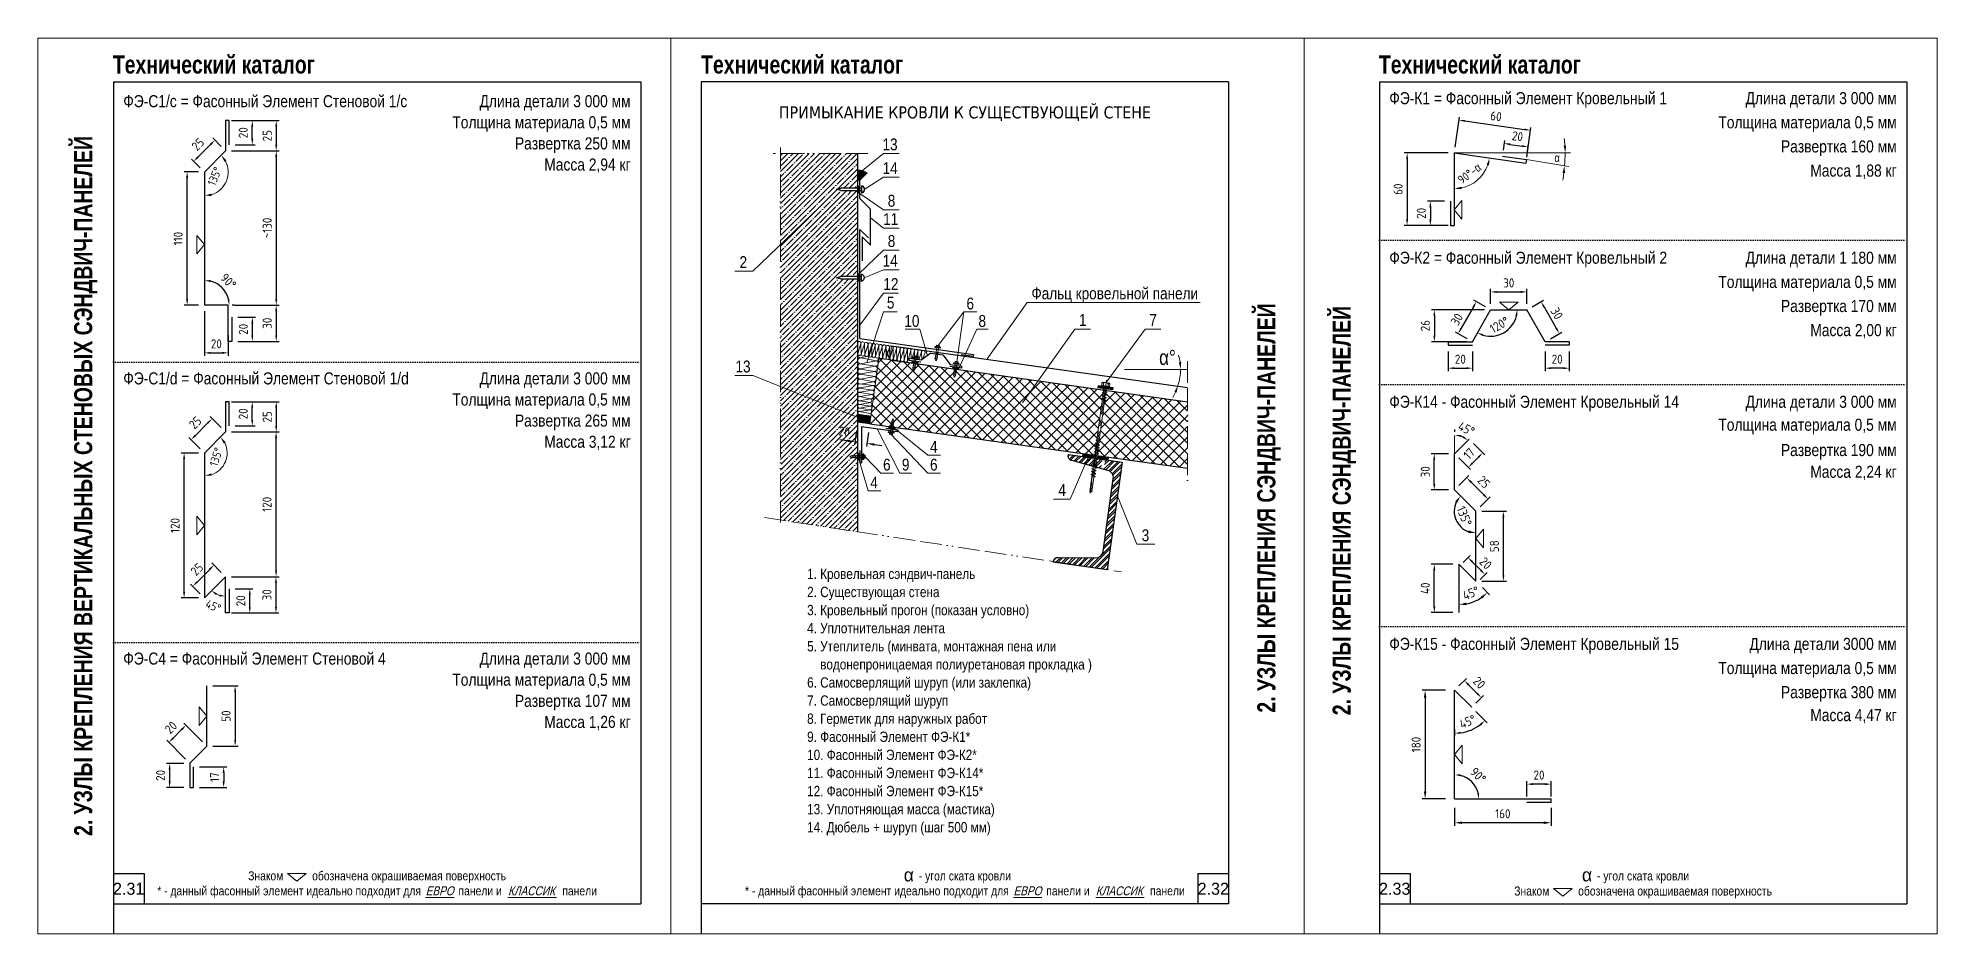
# Model space of a CAD drawing. Extents: x 5821 to 16321, y -13531 to 5774.
# Drawn here: x 5821 to 8971, y -2394 to -909 of the extents above; entities that cross this region are included whole.
import ezdxf
from ezdxf.enums import TextEntityAlignment as Align

# ---------------------------------------------------------------- set-up
doc = ezdxf.new("R2010")
doc.units = 0
doc.header["$LTSCALE"] = 3
for name, pattern in [('ACAD_ISO13W100', [36, 12, -3, 12, -3, 0, -3, 0, -3]), ('CENTER2', [28.575, 19.05, -3.175, 3.175, -3.175]), ('DOT2', [0.125, 0, -0.125])]:
    doc.linetypes.add(name, pattern=pattern)
doc.layers.get('0').update_dxf_attribs({"linetype": 'CONTINUOUS', "lineweight": 30})
doc.layers.get('DEFPOINTS').update_dxf_attribs({"linetype": 'CONTINUOUS'})
for name, color, linetype, lineweight in [('Logo', 1, 'CONTINUOUS', 9), ('new_fill', 8, 'CONTINUOUS', 13), ('RAZMER', 7, 'CONTINUOUS', 9), ('Нащельники', 1, 'CONTINUOUS', 30), ('Саморезы', 7, 'CONTINUOUS', 13)]:
    doc.layers.add(name, color=color, linetype=linetype, lineweight=lineweight)
doc.layers.add('Punktir', color=7, linetype='CONTINUOUS')
doc.layers.add('Прогон', color=7, linetype='CONTINUOUS')
doc.styles.add('LOGO', font='HATTEN.TTF')
doc.styles.add('ROMANS', font='romans.shx', dxfattribs={"width": 0.85})
doc.styles.get("Standard").update_dxf_attribs({"font": 'TAHOMA.TTF'})
doc.styles.add('style1', font='ARIALN.TTF')
doc.styles.add('style2', font='impact.TTF')
doc.styles.add('курсив', font='ARIAL.TTF', dxfattribs={"width": 0.8, "oblique": 15})
doc.dimstyles.new('2.5', dxfattribs={"dimscale": 5, "dimtxt": 3, "dimasz": 2, "dimexe": 1, "dimexo": 2, "dimgap": 0, "dimtad": 0, "dimdec": 0, "dimlfac": 0.5, "dimzin": 9, "dimdsep": 46, "dimtxsty": 'ROMANS', "dimcen": -3, "dimdle": 1, "dimclrd": 256, "dimclre": 256, "dimclrt": 256, "dimadec": 0, "dimazin": 0, "dimtfac": 1, "dimtdec": 0, "dimtofl": 0, "dimtmove": 2, "dimatfit": 3, "dimfxl": 0, "dimtvp": 1, "dimtolj": 1, "dimtzin": 9, "dimarcsym": 0})
doc.dimstyles.new('5', dxfattribs={"dimscale": 5, "dimtxt": 3, "dimasz": 2.5, "dimexe": 1, "dimexo": 3, "dimgap": 0, "dimtad": 0, "dimdec": 0, "dimzin": 9, "dimdsep": 46, "dimtxsty": 'ROMANS', "dimblk2": 'OBLIQUE', "dimcen": -3, "dimdle": 1.5, "dimclrd": 256, "dimclre": 256, "dimclrt": 256, "dimadec": 0, "dimazin": 0, "dimtfac": 1, "dimtdec": 0, "dimtofl": 0, "dimtmove": 2, "dimatfit": 3, "dimfxl": 0, "dimtvp": 1, "dimtolj": 1, "dimtzin": 9, "dimarcsym": 0})
doc.dimstyles.get("Standard").update_dxf_attribs({"dimscale": 0, "dimtxt": 3, "dimasz": 3, "dimexe": 2.5, "dimexo": 2.5, "dimgap": 1.5, "dimtad": 0, "dimdec": 0, "dimzin": 9, "dimdsep": 46, "dimtxsty": 'ROMANS', "dimcen": -3, "dimdle": 1.25, "dimadec": 0, "dimazin": 0, "dimtfac": 0.75, "dimtdec": 0, "dimtofl": 0, "dimtmove": 2, "dimatfit": 3, "dimfxl": 0, "dimtvp": 1.5, "dimtolj": 1, "dimtzin": 0, "dimarcsym": 0})
pattern_1 = [(360, (-899.3758, -8299.8601), (6e-16, 1.25), []), (60, (-899.3758, -8299.8601), (-1.08253175, 0.625), []), (120, (-899.3758, -8299.8601), (-1.08253175, -0.625), [])]
pattern_2 = [(45, (-11982.83, -11945.366), (-8.838835, 8.838835), []), (45, (-11973.991, -11945.366), (-8.838835, 8.838835), [15.625, -3.125, 0, -3.125])]

msp = doc.modelspace()

# ---------------------------------------------------------------- texts
at = {"style": 'style1'}
for s, height, p in [('ФЭ-С1/c = Фасонный Элемент Стеновой 1/c', 20, (5962.63, -1023.41)), ('ФЭ-К1 = Фасонный Элемент Кровельный 1', 20, (8062.63, -1018.41)), ('8', 19.61, (7230.66, -1188.32)), ('8', 19.61, (7230.66, -1254.99)), ('2', 19.61, (6984.86, -1290.01)), ('ФЭ-К2 = Фасонный Элемент Кровельный 2', 20, (8062.63, -1282.89)), ('Фальц кровельной панели', 19.6116, (7468.96, -1341.77)), ('6', 19.61, (7361.22, -1358.72)), ('1', 19.61, (7547.85, -1386)), ('7', 19.61, (7664.54, -1386)), ('13', 19.612, (6978.11, -1462.95)), ('ФЭ-С1/d = Фасонный Элемент Стеновой 1/d', 20, (5962.63, -1482.84)), ('ФЭ-К14 - Фасонный Элемент Кровельный 14', 20, (8062.63, -1521.64)), ('6', 19.61, (7222.9, -1625.66)), ('9', 19.61, (7254.14, -1625.66)), ('4', 19.61, (7300.79, -1596.14)), ('6', 19.61, (7300.79, -1625.66)), ('4', 19.61, (7201.7, -1655.18)), ('4', 19.61, (7513.67, -1667.77)), ('3', 19.61, (7651.91, -1742.76)), ('1. Кровельная сэндвич-панель', 17, (7096.91, -1805.35)), ('2. Существующая стена', 17, (7096.91, -1835.35)), ('3. Кровельный прогон (показан условно)', 17, (7096.91, -1865.35)), ('4. Уплотнительная лента', 17, (7096.91, -1895.35)), ('5. Утеплитель (минвата, монтажная пена или', 17, (7096.91, -1925.35)), ('ФЭ-К15 - Фасонный Элемент Кровельный 15', 20, (8062.63, -1922.91)), ('ФЭ-С4 = Фасонный Элемент Стеновой 4', 20, (5962.63, -1947.27)), ('    водонепроницаемая полиуретановая прокладка )', 17, (7096.91, -1955.35)), ('6. Самосверлящий шуруп (или заклепка)', 17, (7096.91, -1985.35)), ('7. Самосверлящий шуруп', 17, (7096.91, -2015.35)), ('8. Герметик для наружных работ', 17, (7096.91, -2045.35)), ('9. Фасонный Элемент ФЭ-К1*', 17, (7096.91, -2075.35)), ('10. Фасонный Элемент ФЭ-К2*', 17, (7096.91, -2105.35)), ('11. Фасонный Элемент ФЭ-К14*', 17, (7096.91, -2135.35)), ('12. Фасонный Элемент ФЭ-К15*', 17, (7096.91, -2165.35)), ('13. Уплотняющая масса (мастика)', 17, (7096.91, -2195.35)), ('14. Дюбель + шуруп (шаг 500 мм)', 17, (7096.91, -2225.35))]:
    msp.add_text(s, height=height, dxfattribs=at).set_placement(p)
for s, p in [('Длина детали 3 000 мм', (6804.09, -1023.41)), ('Длина детали 3 000 мм', (8904.09, -1018.41)), ('Толщина материала 0,5 мм', (6804.09, -1058.41)), ('Толщина материала 0,5 мм', (8904.09, -1058.43)), ('Развертка 250 мм', (6804.09, -1093.41)), ('Развертка 160 мм', (8904.09, -1098.43)), ('Масса 2,94 кг', (6804.09, -1128.41)), ('Масса 1,88 кг', (8904.09, -1138.43)), ('Длина детали 1 180 мм', (8904.09, -1282.89)), ('Толщина материала 0,5 мм', (8904.09, -1322.93)), ('Развертка 170 мм', (8904.09, -1362.91)), ('Масса 2,00 кг', (8904.09, -1402.91)), ('Длина детали 3 000 мм', (6804.09, -1482.84)), ('Толщина материала 0,5 мм', (6804.09, -1517.84)), ('Длина детали 3 000 мм', (8904.09, -1521.64)), ('Развертка 265 мм', (6804.09, -1552.84)), ('Толщина материала 0,5 мм', (8904.09, -1559.66)), ('Масса 3,12 кг', (6804.09, -1587.84)), ('Развертка 190 мм', (8904.09, -1601.66)), ('Масса 2,24 кг', (8904.09, -1637.64)), ('Длина детали 3000 мм', (8904.09, -1922.91)), ('Длина детали 3 000 мм', (6804.09, -1947.27)), ('Толщина материала 0,5 мм', (8904.09, -1962.95)), ('Толщина материала 0,5 мм', (6804.09, -1982.27)), ('Развертка 380 мм', (8904.09, -2002.93)), ('Развертка 107 мм', (6804.09, -2017.27)), ('Масса 1,26 кг', (6804.09, -2052.27)), ('Масса 4,47 кг', (8904.09, -2040.93))]:
    msp.add_text(s, height=20, dxfattribs=at).set_placement(p, align=Align.RIGHT)
msp.add_text('ПРИМЫКАНИЕ КРОВЛИ К СУЩЕСТВУЮЩЕЙ СТЕНЕ', height=20).set_placement((7358.59, -1041.99), align=Align.CENTER)
for s, height, p in [('13', 19.612, (7234.44, -1094.86)), ('14', 19.612, (7234.59, -1134.29)), ('11', 19.612, (7235.49, -1218.66)), ('14', 19.612, (7234.59, -1287.54)), ('12', 19.612, (7235.83, -1326.35)), ('5', 19.61, (7235.46, -1357.17)), ('10', 19.612, (7270.7, -1387.55)), ('8', 19.61, (7387.39, -1387.55)), ('Знаком          обозначена окрашиваемая поверхность', 15, (6383.59, -2304.83)), ('- угол ската кровли', 15, (7358.59, -2305)), ('- угол ската кровли', 15, (8483.59, -2305)), ('* - данный фасонный элемент идеально подходит для             панели и                     панели', 15, (6383.59, -2329.74)), ('* - данный фасонный элемент идеально подходит для             панели и                     панели', 15, (7358.59, -2329.74)), ('Знаком          обозначена окрашиваемая поверхность', 15, (8483.59, -2330))]:
    msp.add_text(s, height=height, dxfattribs=at).set_placement(p, align=Align.CENTER)
at = {"color": 1, "style": 'курсив', "oblique": 15, "width": 0.8}
for s, p in [('ЕВРО', (6487.41, -2329.74)), ('КЛАССИК', (6639.7, -2329.74)), ('ЕВРО', (7462.41, -2329.74)), ('КЛАССИК', (7614.7, -2329.74))]:
    msp.add_text(s, height=15, dxfattribs=at).set_placement(p, align=Align.CENTER)
at = {"char_height": 13, "attachment_point": 5, "style": 'style1'}
for insert in [(7265.56, -2295.89), (8390.56, -2295.89)]:
    msp.add_mtext('\\A1;{\\fGreekS|b0|i0|c204|p0;\\H1.667x;a}', dxfattribs=dict(at, insert=insert))
at = {"layer": 'new_fill', "style": 'style2'}
for p in [(5945.3, -967.69), (6921.1, -967.69), (8045.3, -967.69)]:
    msp.add_text('Технический каталог', height=30, dxfattribs=at).set_placement(p)
msp.add_text('2. УЗЛЫ КРЕПЛЕНИЯ ВЕРТИКАЛЬНЫХ СТЕНОВЫХ СЭНДВИЧ-ПАНЕЛЕЙ', height=30, rotation=90, dxfattribs=at).set_placement((5911.09, -1651.24), align=Align.CENTER)
for p in [(7858.59, -1687.67), (7983.59, -1692.02)]:
    msp.add_text('2. УЗЛЫ КРЕПЛЕНИЯ СЭНДВИЧ-ПАНЕЛЕЙ', height=30, rotation=90, dxfattribs=at).set_placement(p, align=Align.MIDDLE_CENTER)
at = {"layer": 'new_fill', "style": 'LOGO'}
for s, p in [('2.31', (5971.55, -2318.74)), ('2.32', (7770.64, -2318.74)), ('2.33', (8071.55, -2318.74))]:
    msp.add_text(s, height=20, dxfattribs=at).set_placement(p, align=Align.MIDDLE_CENTER)
at = {"layer": 'RAZMER', "attachment_point": 5, "style": 'ROMANS'}
for s, insert, char_height in [('\\A1;{\\fGreekS|b0|i0|c204|p0;α}', (8341.01, -1107.4), 14), ('\\A1;{\\fGreekS|b0|i0|c204|p0;α\\fGreekS|b0|i0|c0|p0;°}', (7694.63, -1438.35), 25)]:
    msp.add_mtext(s, dxfattribs=dict(at, insert=insert, char_height=char_height))

# ---------------------------------------------------------------- blocks, each defined once
blk = doc.blocks.new('*D900')
at = {"layer": 'DEFPOINTS', "color": 0, "transparency": 16777216}
for p in [(6068.5, -1130.8), (6097.2, -1130.8), (6097.2, -1351.5)]:
    blk.add_point(p, dxfattribs=at)
at = {"layer": 'RAZMER', "lineweight": -2, "transparency": 16777216}
for p, q in [((6087.2, -1130.8), (6063.5, -1130.8)), ((6068.5, -1341.5), (6068.5, -1140.8)), ((6087.2, -1351.5), (6063.5, -1351.5))]:
    blk.add_line(p, q, dxfattribs=at)
at = {"layer": 'RAZMER', "transparency": 16777216}
for points in [[(6066.8, -1140.8), (6070.2, -1140.8), (6068.5, -1130.8)], [(6066.8, -1341.5), (6070.2, -1341.5), (6068.5, -1351.5)]]:
    blk.add_solid(points, dxfattribs=at)
at = {"layer": 'RAZMER', "transparency": 16777216, "insert": (6053.5, -1241.2), "char_height": 15, "attachment_point": 5, "rotation": 90, "style": 'ROMANS'}
blk.add_mtext('\\A1;110', dxfattribs=at)
blk = doc.blocks.new('*D901')
at = {"layer": 'DEFPOINTS', "color": 0, "transparency": 16777216}
for p in [(6114.6, -1078), (6132.3, -1095.7), (6097.2, -1130.8)]:
    blk.add_point(p, dxfattribs=at)
at = {"layer": 'RAZMER', "lineweight": -2, "transparency": 16777216}
for p, q in [((6086.5, -1106), (6107.5, -1085.1)), ((6125.2, -1088.7), (6111, -1074.4)), ((6090.1, -1123.8), (6075.9, -1109.6))]:
    blk.add_line(p, q, dxfattribs=at)
at = {"layer": 'RAZMER', "transparency": 16777216}
for points in [[(6106.3, -1083.9), (6108.7, -1086.2), (6114.6, -1078)], [(6085.3, -1104.8), (6087.7, -1107.2), (6079.4, -1113.1)]]:
    blk.add_solid(points, dxfattribs=at)
at = {"layer": 'RAZMER', "transparency": 16777216, "insert": (6086.4, -1084.9), "char_height": 15, "attachment_point": 5, "rotation": 45, "style": 'ROMANS'}
blk.add_mtext('\\A1;25', dxfattribs=at)
blk = doc.blocks.new('*D902')
at = {"layer": 'DEFPOINTS', "color": 0, "transparency": 16777216}
for p in [(6138.3, -1045.7), (6176.5, -1045.7), (6138.3, -1085.7)]:
    blk.add_point(p, dxfattribs=at)
at = {"layer": 'RAZMER', "lineweight": -2, "transparency": 16777216}
for p, q in [((6148.3, -1045.7), (6181.5, -1045.7)), ((6176.5, -1075.7), (6176.5, -1055.7)), ((6148.3, -1085.7), (6181.5, -1085.7))]:
    blk.add_line(p, q, dxfattribs=at)
at = {"layer": 'RAZMER', "transparency": 16777216}
for points in [[(6174.9, -1055.7), (6178.2, -1055.7), (6176.5, -1045.7)], [(6174.9, -1075.7), (6178.2, -1075.7), (6176.5, -1085.7)]]:
    blk.add_solid(points, dxfattribs=at)
at = {"layer": 'RAZMER', "transparency": 16777216, "insert": (6161.5, -1065.7), "char_height": 15, "attachment_point": 5, "rotation": 90, "style": 'ROMANS'}
blk.add_mtext('\\A1;20', dxfattribs=at)
blk = doc.blocks.new('*D903')
at = {"layer": 'DEFPOINTS', "color": 0, "transparency": 16777216}
for p in [(6142.5, -1371.5), (6176.7, -1371.5), (6142.5, -1411.5)]:
    blk.add_point(p, dxfattribs=at)
at = {"layer": 'RAZMER', "lineweight": -2, "transparency": 16777216}
for p, q in [((6152.5, -1371.5), (6181.7, -1371.5)), ((6176.7, -1401.5), (6176.7, -1381.5)), ((6152.5, -1411.5), (6181.7, -1411.5))]:
    blk.add_line(p, q, dxfattribs=at)
at = {"layer": 'RAZMER', "transparency": 16777216}
for points in [[(6175, -1381.5), (6178.3, -1381.5), (6176.7, -1371.5)], [(6175, -1401.5), (6178.3, -1401.5), (6176.7, -1411.5)]]:
    blk.add_solid(points, dxfattribs=at)
at = {"layer": 'RAZMER', "transparency": 16777216, "insert": (6161.7, -1391.5), "char_height": 15, "attachment_point": 5, "rotation": 90, "style": 'ROMANS'}
blk.add_mtext('\\A1;20', dxfattribs=at)
blk = doc.blocks.new('*D904')
at = {"layer": 'DEFPOINTS', "color": 0, "transparency": 16777216}
for p in [(6097.2, -1351.5), (6136.5, -1391.5), (6136.5, -1430.6)]:
    blk.add_point(p, dxfattribs=at)
at = {"layer": 'RAZMER', "lineweight": -2, "transparency": 16777216}
for p, q in [((6097.2, -1361.5), (6097.2, -1435.6)), ((6136.5, -1401.5), (6136.5, -1435.6)), ((6107.2, -1430.6), (6126.5, -1430.6))]:
    blk.add_line(p, q, dxfattribs=at)
at = {"layer": 'RAZMER', "transparency": 16777216}
for points in [[(6107.2, -1428.9), (6107.2, -1432.2), (6097.2, -1430.6)], [(6126.5, -1428.9), (6126.5, -1432.2), (6136.5, -1430.6)]]:
    blk.add_solid(points, dxfattribs=at)
at = {"layer": 'RAZMER', "transparency": 16777216, "insert": (6116.9, -1415.6), "char_height": 15, "attachment_point": 5, "style": 'ROMANS'}
blk.add_mtext('\\A1;20', dxfattribs=at)
blk = doc.blocks.new('*D905')
at = {"layer": 'DEFPOINTS', "color": 0, "transparency": 16777216}
for p in [(6132.3, -1095.7), (6097.2, -1130.8), (6101.2, -1126.8), (6125, -1158.7), (6097.2, -1287.5)]:
    blk.add_point(p, dxfattribs=at)
at = {"layer": 'RAZMER', "color": 0, "lineweight": 0, "transparency": 16777216}
blk.add_arc((6097.2, -1130.8), 39.4, 287.5208, 27.4792, dxfattribs=at)
at = {"layer": 'RAZMER', "color": 0, "transparency": 16777216}
for points in [[(6130.5, -1113.8), (6133.7, -1111.5), (6125, -1103)], [(6109.3, -1170.4), (6108.7, -1166.4), (6097.2, -1170.2)]]:
    blk.add_solid(points, dxfattribs=at)
at = {"layer": 'RAZMER', "color": 0, "transparency": 16777216, "insert": (6114.2, -1137.9), "char_height": 14, "attachment_point": 5, "rotation": 67.5, "style": 'ROMANS'}
blk.add_mtext('\\A1;135°', dxfattribs=at)
blk = doc.blocks.new('*D906')
at = {"layer": 'DEFPOINTS', "color": 0, "transparency": 16777216}
for p in [(6132.3, -1095.7), (6136.5, -1351.5), (6216.3, -1351.5)]:
    blk.add_point(p, dxfattribs=at)
at = {"layer": 'RAZMER', "lineweight": -2, "transparency": 16777216}
for p, q in [((6142.3, -1095.7), (6221.3, -1095.7)), ((6216.3, -1105.7), (6216.3, -1341.5)), ((6146.5, -1351.5), (6221.3, -1351.5))]:
    blk.add_line(p, q, dxfattribs=at)
at = {"layer": 'RAZMER', "transparency": 16777216}
for points in [[(6214.6, -1105.7), (6217.9, -1105.7), (6216.3, -1095.7)], [(6214.6, -1341.5), (6217.9, -1341.5), (6216.3, -1351.5)]]:
    blk.add_solid(points, dxfattribs=at)
at = {"layer": 'RAZMER', "transparency": 16777216, "insert": (6201.3, -1223.6), "char_height": 15, "attachment_point": 5, "rotation": 90, "style": 'ROMANS'}
blk.add_mtext('\\A1;~130', dxfattribs=at)
blk = doc.blocks.new('*D907')
at = {"layer": 'DEFPOINTS', "color": 0, "transparency": 16777216}
for p in [(6097.2, -1150.8), (6097.2, -1351.5), (6097.2, -1351.5), (6132.8, -1331), (6136.5, -1351.5)]:
    blk.add_point(p, dxfattribs=at)
at = {"layer": 'RAZMER', "lineweight": -2, "transparency": 16777216}
blk.add_line((6146.5, -1351.5), (6143.3, -1351.5), dxfattribs=at)
blk.add_arc((6097.2, -1351.5), 41.1, 13.9602, 76.0398, dxfattribs=at)
at = {"layer": 'RAZMER', "transparency": 16777216}
for points in [[(6106.9, -1313.3), (6107.3, -1310), (6097.2, -1310.4)], [(6138.8, -1341.4), (6135.5, -1341.8), (6138.3, -1351.5)]]:
    blk.add_solid(points, dxfattribs=at)
at = {"layer": 'RAZMER', "transparency": 16777216, "insert": (6136.9, -1311.8), "char_height": 15, "attachment_point": 5, "rotation": 315, "style": 'ROMANS'}
blk.add_mtext('\\A1;90°', dxfattribs=at)
blk = doc.blocks.new('*D908')
at = {"layer": 'DEFPOINTS', "color": 0, "transparency": 16777216}
for p in [(6063.5, -1596.7), (6097.2, -1596.7), (6097.2, -1836.7)]:
    blk.add_point(p, dxfattribs=at)
at = {"layer": 'RAZMER', "lineweight": -2, "transparency": 16777216}
for p, q in [((6087.2, -1596.7), (6058.5, -1596.7)), ((6063.5, -1826.7), (6063.5, -1606.7)), ((6087.2, -1836.7), (6058.5, -1836.7))]:
    blk.add_line(p, q, dxfattribs=at)
at = {"layer": 'RAZMER', "transparency": 16777216}
for points in [[(6061.8, -1606.7), (6065.2, -1606.7), (6063.5, -1596.7)], [(6061.8, -1826.7), (6065.2, -1826.7), (6063.5, -1836.7)]]:
    blk.add_solid(points, dxfattribs=at)
at = {"layer": 'RAZMER', "transparency": 16777216, "insert": (6048.5, -1716.7), "char_height": 15, "attachment_point": 5, "rotation": 90, "style": 'ROMANS'}
blk.add_mtext('\\A1;120', dxfattribs=at)
blk = doc.blocks.new('*D909')
at = {"layer": 'DEFPOINTS', "color": 0, "transparency": 16777216}
for p in [(6138.3, -1821.6), (6172.4, -1821.6), (6138.3, -1861.6)]:
    blk.add_point(p, dxfattribs=at)
at = {"layer": 'RAZMER', "lineweight": -2, "transparency": 16777216}
for p, q in [((6148.3, -1821.6), (6177.4, -1821.6)), ((6172.4, -1851.6), (6172.4, -1831.6)), ((6148.3, -1861.6), (6177.4, -1861.6))]:
    blk.add_line(p, q, dxfattribs=at)
at = {"layer": 'RAZMER', "transparency": 16777216}
for points in [[(6170.7, -1831.6), (6174.1, -1831.6), (6172.4, -1821.6)], [(6170.7, -1851.6), (6174.1, -1851.6), (6172.4, -1861.6)]]:
    blk.add_solid(points, dxfattribs=at)
at = {"layer": 'RAZMER', "transparency": 16777216, "insert": (6157.4, -1841.6), "char_height": 15, "attachment_point": 5, "rotation": 90, "style": 'ROMANS'}
blk.add_mtext('\\A1;20', dxfattribs=at)
blk = doc.blocks.new('*D910')
at = {"layer": 'DEFPOINTS', "color": 0, "transparency": 16777216}
for p in [(6132.3, -1801.6), (6132.3, -1801.6), (6097.2, -1836.7), (6116, -1829.9), (6132.3, -1861.6)]:
    blk.add_point(p, dxfattribs=at)
at = {"layer": 'RAZMER', "color": 0, "lineweight": 0, "transparency": 16777216}
blk.add_arc((6132.3, -1801.6), 32.7, 242.5989, 252.4011, dxfattribs=at)
at = {"layer": 'RAZMER', "color": 0, "transparency": 16777216}
for points in [[(6116.3, -1832), (6118.2, -1829.3), (6109.2, -1824.7)], [(6122.7, -1831.1), (6122.2, -1834.4), (6132.3, -1834.3)]]:
    blk.add_solid(points, dxfattribs=at)
at = {"layer": 'RAZMER', "color": 0, "transparency": 16777216, "insert": (6112.1, -1850.3), "char_height": 14, "attachment_point": 5, "rotation": 337.5, "style": 'ROMANS'}
blk.add_mtext('\\A1;45°', dxfattribs=at)
blk = doc.blocks.new('*D911')
at = {"layer": 'DEFPOINTS', "color": 0, "transparency": 16777216}
for p in [(6110.1, -1539.4), (6132.3, -1561.6), (6097.2, -1596.7)]:
    blk.add_point(p, dxfattribs=at)
at = {"layer": 'RAZMER', "lineweight": -2, "transparency": 16777216}
for p, q in [((6125.2, -1554.5), (6106.6, -1535.9)), ((6090.1, -1589.6), (6071.5, -1571)), ((6082.1, -1567.4), (6103.1, -1546.5))]:
    blk.add_line(p, q, dxfattribs=at)
at = {"layer": 'RAZMER', "transparency": 16777216}
for points in [[(6101.9, -1545.3), (6104.2, -1547.6), (6110.1, -1539.4)], [(6080.9, -1566.3), (6083.3, -1568.6), (6075, -1574.5)]]:
    blk.add_solid(points, dxfattribs=at)
at = {"layer": 'RAZMER', "transparency": 16777216, "insert": (6082, -1546.3), "char_height": 15, "attachment_point": 5, "rotation": 45, "style": 'ROMANS'}
blk.add_mtext('\\A1;25', dxfattribs=at)
blk = doc.blocks.new('*D912')
at = {"layer": 'DEFPOINTS', "color": 0, "transparency": 16777216}
for p in [(6132.3, -1561.6), (6097.2, -1596.7), (6097.2, -1596.7), (6123.8, -1623.3), (6097.2, -1696.5)]:
    blk.add_point(p, dxfattribs=at)
at = {"layer": 'RAZMER', "color": 0, "lineweight": 0, "transparency": 16777216}
blk.add_arc((6097.2, -1596.7), 37.6, 288.3667, 26.6333, dxfattribs=at)
at = {"layer": 'RAZMER', "color": 0, "transparency": 16777216}
for points in [[(6129.2, -1581), (6132.4, -1578.6), (6123.8, -1570.1)], [(6109.3, -1634.3), (6108.7, -1630.4), (6097.2, -1634.3)]]:
    blk.add_solid(points, dxfattribs=at)
at = {"layer": 'RAZMER', "color": 0, "transparency": 16777216, "insert": (6116.5, -1603), "char_height": 14, "attachment_point": 5, "rotation": 71.8308, "style": 'ROMANS'}
blk.add_mtext('\\A1;135°', dxfattribs=at)
blk = doc.blocks.new('*D913')
at = {"layer": 'DEFPOINTS', "color": 0, "transparency": 16777216}
for p in [(6132.3, -1561.6), (6216, -1561.6), (6132.3, -1801.6)]:
    blk.add_point(p, dxfattribs=at)
at = {"layer": 'RAZMER', "lineweight": -2, "transparency": 16777216}
for p, q in [((6142.3, -1561.6), (6221, -1561.6)), ((6216, -1791.6), (6216, -1571.6)), ((6142.3, -1801.6), (6221, -1801.6))]:
    blk.add_line(p, q, dxfattribs=at)
at = {"layer": 'RAZMER', "transparency": 16777216}
for points in [[(6214.4, -1571.6), (6217.7, -1571.6), (6216, -1561.6)], [(6214.4, -1791.6), (6217.7, -1791.6), (6216, -1801.6)]]:
    blk.add_solid(points, dxfattribs=at)
at = {"layer": 'RAZMER', "transparency": 16777216, "insert": (6201, -1681.6), "char_height": 15, "attachment_point": 5, "rotation": 90, "style": 'ROMANS'}
blk.add_mtext('\\A1;120', dxfattribs=at)
blk = doc.blocks.new('*D914')
at = {"layer": 'DEFPOINTS', "color": 0, "transparency": 16777216}
for p in [(6113, -1782.3), (6132.3, -1801.6), (6097.2, -1836.7)]:
    blk.add_point(p, dxfattribs=at)
at = {"layer": 'RAZMER', "lineweight": -2, "transparency": 16777216}
for p, q in [((6084.9, -1810.4), (6105.9, -1789.4)), ((6125.2, -1794.5), (6109.5, -1778.8)), ((6090.1, -1829.7), (6074.3, -1813.9))]:
    blk.add_line(p, q, dxfattribs=at)
at = {"layer": 'RAZMER', "transparency": 16777216}
for points in [[(6104.7, -1788.2), (6107.1, -1790.6), (6113, -1782.3)], [(6083.8, -1809.2), (6086.1, -1811.5), (6077.9, -1817.4)]]:
    blk.add_solid(points, dxfattribs=at)
at = {"layer": 'RAZMER', "transparency": 16777216, "insert": (6084.8, -1789.3), "char_height": 15, "attachment_point": 5, "rotation": 45, "style": 'ROMANS'}
blk.add_mtext('\\A1;25', dxfattribs=at)
blk = doc.blocks.new('*D915')
at = {"layer": 'DEFPOINTS', "color": 0, "transparency": 16777216}
for p in [(6101.1, -1982.6), (6101.1, -2082.6), (6148.1, -2082.6)]:
    blk.add_point(p, dxfattribs=at)
at = {"layer": 'RAZMER', "lineweight": -2, "transparency": 16777216}
for p, q in [((6111.1, -1982.6), (6153.1, -1982.6)), ((6148.1, -1992.6), (6148.1, -2072.6)), ((6111.1, -2082.6), (6153.1, -2082.6))]:
    blk.add_line(p, q, dxfattribs=at)
at = {"layer": 'RAZMER', "transparency": 16777216}
for points in [[(6146.5, -1992.6), (6149.8, -1992.6), (6148.1, -1982.6)], [(6146.5, -2072.6), (6149.8, -2072.6), (6148.1, -2082.6)]]:
    blk.add_solid(points, dxfattribs=at)
at = {"layer": 'RAZMER', "transparency": 16777216, "insert": (6133.1, -2032.6), "char_height": 15, "attachment_point": 5, "rotation": 90, "style": 'ROMANS'}
blk.add_mtext('\\A1;50', dxfattribs=at)
blk = doc.blocks.new('*D916')
at = {"layer": 'DEFPOINTS', "color": 0, "transparency": 16777216}
for p in [(6038.2, -2076.2), (6101.1, -2082.6), (6072.9, -2110.9)]:
    blk.add_point(p, dxfattribs=at)
at = {"layer": 'RAZMER', "lineweight": -2, "transparency": 16777216}
for p, q in [((6094.1, -2075.5), (6062.9, -2044.4)), ((6065.8, -2103.8), (6034.6, -2072.7)), ((6059.4, -2055), (6045.2, -2069.1))]:
    blk.add_line(p, q, dxfattribs=at)
at = {"layer": 'RAZMER', "transparency": 16777216}
for points in [[(6044.1, -2068), (6046.4, -2070.3), (6038.2, -2076.2)], [(6058.2, -2053.8), (6060.6, -2056.2), (6066.5, -2047.9)]]:
    blk.add_solid(points, dxfattribs=at)
at = {"layer": 'RAZMER', "transparency": 16777216, "insert": (6041.7, -2051.5), "char_height": 15, "attachment_point": 5, "rotation": 45, "style": 'ROMANS'}
blk.add_mtext('\\A1;20', dxfattribs=at)
blk = doc.blocks.new('*D917')
at = {"layer": 'DEFPOINTS', "color": 0, "transparency": 16777216}
for p in [(6072.9, -2110.9), (6039.5, -2150.9), (6072.9, -2150.9)]:
    blk.add_point(p, dxfattribs=at)
at = {"layer": 'RAZMER', "lineweight": -2, "transparency": 16777216}
for p, q in [((6062.9, -2110.9), (6034.5, -2110.9)), ((6039.5, -2120.9), (6039.5, -2140.9)), ((6062.9, -2150.9), (6034.5, -2150.9))]:
    blk.add_line(p, q, dxfattribs=at)
at = {"layer": 'RAZMER', "transparency": 16777216}
for points in [[(6037.8, -2120.9), (6041.1, -2120.9), (6039.5, -2110.9)], [(6037.8, -2140.9), (6041.1, -2140.9), (6039.5, -2150.9)]]:
    blk.add_solid(points, dxfattribs=at)
at = {"layer": 'RAZMER', "transparency": 16777216, "insert": (6024.5, -2130.9), "char_height": 15, "attachment_point": 5, "rotation": 90, "style": 'ROMANS'}
blk.add_mtext('\\A1;20', dxfattribs=at)
blk = doc.blocks.new('*D918')
at = {"layer": 'DEFPOINTS', "color": 0, "transparency": 16777216}
for p in [(6078.9, -2116.9), (6078.9, -2150.9), (6129.1, -2150.9)]:
    blk.add_point(p, dxfattribs=at)
at = {"layer": 'RAZMER', "lineweight": -2, "transparency": 16777216}
for p, q in [((6088.9, -2116.9), (6134.1, -2116.9)), ((6129.1, -2126.9), (6129.1, -2140.9)), ((6088.9, -2150.9), (6134.1, -2150.9))]:
    blk.add_line(p, q, dxfattribs=at)
at = {"layer": 'RAZMER', "transparency": 16777216}
for points in [[(6127.4, -2126.9), (6130.7, -2126.9), (6129.1, -2116.9)], [(6127.4, -2140.9), (6130.7, -2140.9), (6129.1, -2150.9)]]:
    blk.add_solid(points, dxfattribs=at)
at = {"layer": 'RAZMER', "transparency": 16777216, "insert": (6114.1, -2133.9), "char_height": 15, "attachment_point": 5, "rotation": 90, "style": 'ROMANS'}
blk.add_mtext('\\A1;17', dxfattribs=at)
blk = doc.blocks.new('*D919')
at = {"layer": 'DEFPOINTS', "color": 0, "transparency": 16777216}
for p in [(6136.5, -1351.5), (6142.5, -1411.5), (6216.3, -1411.5)]:
    blk.add_point(p, dxfattribs=at)
at = {"layer": 'RAZMER', "lineweight": -2, "transparency": 16777216}
for p, q in [((6146.5, -1351.5), (6221.3, -1351.5)), ((6216.3, -1361.5), (6216.3, -1401.5)), ((6152.5, -1411.5), (6221.3, -1411.5))]:
    blk.add_line(p, q, dxfattribs=at)
at = {"layer": 'RAZMER', "transparency": 16777216}
for points in [[(6214.6, -1361.5), (6217.9, -1361.5), (6216.3, -1351.5)], [(6214.6, -1401.5), (6217.9, -1401.5), (6216.3, -1411.5)]]:
    blk.add_solid(points, dxfattribs=at)
at = {"layer": 'RAZMER', "transparency": 16777216, "insert": (6201.3, -1381.5), "char_height": 15, "attachment_point": 5, "rotation": 90, "style": 'ROMANS'}
blk.add_mtext('\\A1;30', dxfattribs=at)
blk = doc.blocks.new('*D920')
at = {"layer": 'DEFPOINTS', "color": 0, "transparency": 16777216}
for p in [(6132.3, -1045.7), (6132.3, -1095.7), (6216.3, -1095.7)]:
    blk.add_point(p, dxfattribs=at)
at = {"layer": 'RAZMER', "lineweight": -2, "transparency": 16777216}
for p, q in [((6142.3, -1045.7), (6221.3, -1045.7)), ((6216.3, -1055.7), (6216.3, -1085.7)), ((6142.3, -1095.7), (6221.3, -1095.7))]:
    blk.add_line(p, q, dxfattribs=at)
at = {"layer": 'RAZMER', "transparency": 16777216}
for points in [[(6214.6, -1055.7), (6217.9, -1055.7), (6216.3, -1045.7)], [(6214.6, -1085.7), (6217.9, -1085.7), (6216.3, -1095.7)]]:
    blk.add_solid(points, dxfattribs=at)
at = {"layer": 'RAZMER', "transparency": 16777216, "insert": (6201.3, -1070.7), "char_height": 15, "attachment_point": 5, "rotation": 90, "style": 'ROMANS'}
blk.add_mtext('\\A1;25', dxfattribs=at)
blk = doc.blocks.new('*D921')
at = {"layer": 'DEFPOINTS', "color": 0, "transparency": 16777216}
for p in [(6132.3, -1801.6), (6132.3, -1861.6), (6215.8, -1861.6)]:
    blk.add_point(p, dxfattribs=at)
at = {"layer": 'RAZMER', "lineweight": -2, "transparency": 16777216}
for p, q in [((6142.3, -1801.6), (6220.8, -1801.6)), ((6215.8, -1811.6), (6215.8, -1851.6)), ((6142.3, -1861.6), (6220.8, -1861.6))]:
    blk.add_line(p, q, dxfattribs=at)
at = {"layer": 'RAZMER', "transparency": 16777216}
for points in [[(6214.1, -1811.6), (6217.5, -1811.6), (6215.8, -1801.6)], [(6214.1, -1851.6), (6217.5, -1851.6), (6215.8, -1861.6)]]:
    blk.add_solid(points, dxfattribs=at)
at = {"layer": 'RAZMER', "transparency": 16777216, "insert": (6200.8, -1831.6), "char_height": 15, "attachment_point": 5, "rotation": 90, "style": 'ROMANS'}
blk.add_mtext('\\A1;30', dxfattribs=at)
blk = doc.blocks.new('*D922')
at = {"layer": 'DEFPOINTS', "color": 0, "transparency": 16777216}
for p in [(6138.3, -1511.6), (6176.5, -1511.6), (6138.3, -1551.6)]:
    blk.add_point(p, dxfattribs=at)
at = {"layer": 'RAZMER', "lineweight": -2, "transparency": 16777216}
for p, q in [((6148.3, -1511.6), (6181.5, -1511.6)), ((6176.5, -1541.6), (6176.5, -1521.6)), ((6148.3, -1551.6), (6181.5, -1551.6))]:
    blk.add_line(p, q, dxfattribs=at)
at = {"layer": 'RAZMER', "transparency": 16777216}
for points in [[(6174.9, -1521.6), (6178.2, -1521.6), (6176.5, -1511.6)], [(6174.9, -1541.6), (6178.2, -1541.6), (6176.5, -1551.6)]]:
    blk.add_solid(points, dxfattribs=at)
at = {"layer": 'RAZMER', "transparency": 16777216, "insert": (6161.5, -1531.6), "char_height": 15, "attachment_point": 5, "rotation": 90, "style": 'ROMANS'}
blk.add_mtext('\\A1;20', dxfattribs=at)
blk = doc.blocks.new('*D923')
at = {"layer": 'DEFPOINTS', "color": 0, "transparency": 16777216}
for p in [(6132.3, -1511.6), (6132.3, -1561.6), (6216.3, -1561.6)]:
    blk.add_point(p, dxfattribs=at)
at = {"layer": 'RAZMER', "lineweight": -2, "transparency": 16777216}
for p, q in [((6142.3, -1511.6), (6221.3, -1511.6)), ((6216.3, -1521.6), (6216.3, -1551.6)), ((6142.3, -1561.6), (6221.3, -1561.6))]:
    blk.add_line(p, q, dxfattribs=at)
at = {"layer": 'RAZMER', "transparency": 16777216}
for points in [[(6214.6, -1521.6), (6217.9, -1521.6), (6216.3, -1511.6)], [(6214.6, -1551.6), (6217.9, -1551.6), (6216.3, -1561.6)]]:
    blk.add_solid(points, dxfattribs=at)
at = {"layer": 'RAZMER', "transparency": 16777216, "insert": (6201.3, -1536.6), "char_height": 15, "attachment_point": 5, "rotation": 90, "style": 'ROMANS'}
blk.add_mtext('\\A1;25', dxfattribs=at)
blk = doc.blocks.new('*D925')
at = {"layer": 'DEFPOINTS', "color": 0, "transparency": 16777216}
for p in [(7180.8, -1545.2), (7200.6, -1548), (7176.2, -1578)]:
    blk.add_point(p, dxfattribs=at)
at = {"layer": 'RAZMER', "lineweight": -2, "transparency": 16777216}
for p, q in [((7163.8, -1576.2), (7151.4, -1574.5)), ((7178.7, -1560), (7175.5, -1582.9)), ((7198.5, -1562.8), (7195.3, -1585.7)), ((7208.4, -1582.5), (7220.8, -1584.2))]:
    blk.add_line(p, q, dxfattribs=at)
at = {"layer": 'RAZMER', "transparency": 16777216}
for points in [[(7164.1, -1574.2), (7163.5, -1578.3), (7176.2, -1578)], [(7208.7, -1580.4), (7208.1, -1584.5), (7196, -1580.7)]]:
    blk.add_solid(points, dxfattribs=at)
at = {"layer": 'RAZMER', "transparency": 16777216, "insert": (7158.6, -1560.9), "char_height": 15, "attachment_point": 5, "rotation": 352.0324, "style": 'ROMANS'}
blk.add_mtext('\\A1;20', dxfattribs=at)
blk = doc.blocks.new('_OBLIQUE')
at = {"color": 0, "linetype": 'ByBlock'}
blk.add_line((-0.5, -0.5), (0.5, 0.5), dxfattribs=at)
blk = doc.blocks.new('дюбель')
at = {"layer": 'Прогон', "ltscale": 150}
for p, q in [((0, 41.7), (-2.1, 34.9)), ((-2.1, 0), (-2.1, 34.9)), ((2.1, 34.9), (0, 41.7)), ((2.1, 34.9), (2.1, 0)), ((6.3, 0), (-6.3, 0))]:
    blk.add_line(p, q, dxfattribs=at)
blk.add_arc((0, 2.7), 6.82, 203.6469, 336.3531, dxfattribs=at)
blk = doc.blocks.new('саморез1')
at = {"layer": 'new_fill'}
blk.add_hatch(color=254, dxfattribs=at).paths.add_polyline_path([(-1.2, -4.8), (0, -4.8), (0, 4.8), (-1.2, 4.8)])
at = {"layer": 'Саморезы', "ltscale": 150}
for p, q in [((-3.9, 2.6), (-1.5, 2.6)), ((-3.9, 2.6), (-3.9, -2.4)), ((-2.9, 1.7), (-1.5, 1.7)), ((-1.9, 2.6), (-1.9, -2.4)), ((0, 4.8), (-1.5, 4.8)), ((-1.5, 4.8), (-1.5, -4.8)), ((-1.2, 4.8), (-1.2, -4.8)), ((0, 4.8), (0, -4.8)), ((19.2, 1.4), (0, 1.4)), ((8.4, 2.4), (10.5, -2.4)), ((11.1, 2.4), (13.2, -2.4)), ((13.8, 2.4), (15.9, -2.4)), ((16.4, 2.4), (18.5, -2.4)), ((19.2, 1.4), (21.8, 0)), ((19.2, -1.4), (21.8, 0)), ((-3.9, -2.4), (-1.5, -2.4)), ((-2.9, -1.4), (-1.5, -1.4)), ((0, -4.8), (-1.5, -4.8)), ((0, -1.4), (19.2, -1.4))]:
    blk.add_line(p, q, dxfattribs=at)
for centre, start, end in [((-2.9, 2.7), 182.373, 269.9653), ((-2.9, 0.7), 90.0347, 177.627), ((-2.9, -0.4), 182.373, 269.9653), ((-2.9, -2.4), 90.0347, 177.627)]:
    blk.add_arc(centre, 1, start, end, dxfattribs=at)
blk = doc.blocks.new('саморез4')
at = {"layer": 'new_fill'}
blk.add_hatch(color=254, dxfattribs=at).paths.add_polyline_path([(-2.4, -9.4), (0, -9.4), (0, 9.8), (-2.4, 9.8)])
at = {"layer": 'Саморезы', "ltscale": 150}
for p, q in [((-7.9, 5), (-3.1, 5)), ((-7.9, -5), (-7.9, 5)), ((-5.9, 3.1), (-3.1, 3.1)), ((-3.8, -5), (-3.8, 5)), ((0, 9.8), (-3.1, 9.8)), ((-3.1, -9.4), (-3.1, 9.8)), ((-2.4, -9.4), (-2.4, 9.8)), ((0, -9.4), (0, 9.8)), ((64.9, 1.5), (0, 1.5)), ((1.3, -2.2), (3.4, 2.7)), ((1.9, -2.2), (4, 2.7)), ((3.7, 2.9), (3.4, 2.7)), ((3.7, 2.9), (4, 2.7)), ((4.9, -2.2), (7, 2.7)), ((5.5, -2.2), (7.6, 2.7)), ((7.3, 2.9), (7, 2.7)), ((7.3, 2.9), (7.6, 2.7)), ((8.6, -2.2), (10.7, 2.7)), ((9.2, -2.2), (11.3, 2.7)), ((11, 2.9), (10.7, 2.7)), ((11, 2.9), (11.3, 2.7)), ((12.2, -2.2), (14.3, 2.7)), ((12.8, -2.2), (14.9, 2.7)), ((14.6, 2.9), (14.3, 2.7)), ((14.6, 2.9), (14.9, 2.7)), ((64.9, -2.2), (67, 2.7)), ((65.6, -2.2), (67.7, 2.7)), ((67.3, 2.9), (67, 2.7)), ((130, 1.3), (67.1, 1.3)), ((67.3, 2.9), (67.7, 2.7)), ((68.6, -2.2), (70.7, 2.7)), ((69.2, -2.2), (71.3, 2.7)), ((71, 2.9), (70.7, 2.7)), ((71, 2.9), (71.3, 2.7)), ((72.2, -2.2), (74.3, 2.7)), ((72.8, -2.2), (74.9, 2.7)), ((74.6, 2.9), (74.3, 2.7)), ((74.6, 2.9), (74.9, 2.7)), ((75.8, -2.2), (77.9, 2.7)), ((76.4, -2.2), (78.5, 2.7)), ((78.2, 2.9), (77.9, 2.7)), ((78.2, 2.9), (78.5, 2.7)), ((79.5, -2.2), (81.5, 2.7)), ((80.1, -2.2), (82.2, 2.7)), ((81.9, 2.9), (81.5, 2.7)), ((81.9, 2.9), (82.2, 2.7)), ((83.1, -2.2), (85.2, 2.7)), ((83.7, -2.2), (85.8, 2.7)), ((85.5, 2.9), (85.2, 2.7)), ((85.5, 2.9), (85.8, 2.7)), ((86.7, -2.2), (88.8, 2.7)), ((87.3, -2.2), (89.4, 2.7)), ((89.1, 2.9), (88.8, 2.7)), ((89.1, 2.9), (89.4, 2.7)), ((90.3, -2.2), (92.4, 2.7)), ((90.9, -2.2), (93, 2.7)), ((92.7, 2.9), (92.4, 2.7)), ((92.7, 2.9), (93, 2.7)), ((94, -2.2), (96.1, 2.7)), ((94.6, -2.2), (96.7, 2.7)), ((96.4, 2.9), (96.1, 2.7)), ((96.4, 2.9), (96.7, 2.7)), ((97.6, -2.2), (99.7, 2.7)), ((98.2, -2.2), (100.3, 2.7)), ((100, 2.9), (99.7, 2.7)), ((100, 2.9), (100.3, 2.7)), ((101.2, -2.2), (103.3, 2.7)), ((101.8, -2.2), (103.9, 2.7)), ((103.6, 2.9), (103.3, 2.7)), ((103.6, 2.9), (103.9, 2.7)), ((104.8, -2.2), (106.9, 2.7)), ((105.5, -2.2), (107.6, 2.7)), ((107.2, 2.9), (106.9, 2.7)), ((107.2, 2.9), (107.6, 2.7)), ((108.5, -2.2), (110.6, 2.7)), ((109.1, -2.2), (111.2, 2.7)), ((110.9, 2.9), (110.6, 2.7)), ((110.9, 2.9), (111.2, 2.7)), ((130, 1.3), (131.2, 0)), ((-7.9, -5), (-3.1, -5)), ((-5.9, -3.1), (-3.1, -3.1)), ((0, -9.4), (-3.1, -9.4)), ((64.9, -1.5), (0, -1.5)), ((64.9, -1.5), (0, -1.5)), ((1.6, -2.4), (1.3, -2.2)), ((1.6, -2.4), (1.9, -2.2)), ((5.2, -2.4), (4.9, -2.2)), ((5.2, -2.4), (5.5, -2.2)), ((8.9, -2.4), (8.6, -2.2)), ((8.9, -2.4), (9.2, -2.2)), ((12.5, -2.4), (12.2, -2.2)), ((12.5, -2.4), (12.8, -2.2)), ((65.3, -2.4), (64.9, -2.2)), ((65.3, -2.4), (65.6, -2.2)), ((130, -1.3), (67.1, -1.3)), ((68.9, -2.4), (68.6, -2.2)), ((68.9, -2.4), (69.2, -2.2)), ((72.5, -2.4), (72.2, -2.2)), ((72.5, -2.4), (72.8, -2.2)), ((76.1, -2.4), (75.8, -2.2)), ((76.1, -2.4), (76.4, -2.2)), ((79.8, -2.4), (79.5, -2.2)), ((79.8, -2.4), (80.1, -2.2)), ((83.4, -2.4), (83.1, -2.2)), ((83.4, -2.4), (83.7, -2.2)), ((87, -2.4), (86.7, -2.2)), ((87, -2.4), (87.3, -2.2)), ((90.6, -2.4), (90.3, -2.2)), ((90.6, -2.4), (90.9, -2.2)), ((94.3, -2.4), (94, -2.2)), ((94.3, -2.4), (94.6, -2.2)), ((97.9, -2.4), (97.6, -2.2)), ((97.9, -2.4), (98.2, -2.2)), ((101.5, -2.4), (101.2, -2.2)), ((101.5, -2.4), (101.8, -2.2)), ((105.1, -2.4), (104.8, -2.2)), ((105.1, -2.4), (105.5, -2.2)), ((108.8, -2.4), (108.5, -2.2)), ((108.8, -2.4), (109.1, -2.2)), ((130, -1.3), (131.2, 0))]:
    blk.add_line(p, q, dxfattribs=at)
at = {"layer": 'Саморезы'}
for p, q in [((67.1, 1.3), (64.9, 1.5)), ((67.1, -1.3), (64.9, -1.5))]:
    blk.add_line(p, q, dxfattribs=at)
at = {"layer": 'Саморезы', "ltscale": 150}
for centre, radius, start, end in [((-5.9, 5.1), 2, 182.373, 269.9653), ((-5.9, 1.1), 2, 90.0347, 177.627), ((80.3, 1057.7), 1058.9, 271.592, 272.7554), ((-5.9, -1.1), 2, 182.373, 269.9653), ((-5.9, -5.1), 2, 90.0347, 177.627)]:
    blk.add_arc(centre, radius, start, end, dxfattribs=at)
blk = doc.blocks.new('1volna')
at = {"layer": 'new_fill'}
for p, q in [((2.7, -16.2), (-2.7, 16.2)), ((8.1, 16.2), (2.7, -16.2)), ((13.7, -16.2), (8.3, 16.2)), ((19.1, 16.2), (13.7, -16.2)), ((24.7, -16.2), (19.3, 16.2)), ((30, 16.2), (24.7, -16.2)), ((35.9, -16.2), (30.5, 16.2)), ((41.3, 16.2), (35.9, -16.2))]:
    blk.add_line(p, q, dxfattribs=at)
for centre, start, end in [((2.7, 16.2), 0, 180), ((13.7, 16.2), 0, 180), ((24.7, 16.2), 0, 180), ((35.9, 16.2), 0, 180), ((-2.9, -16.2), 180, 270), ((-2.7, -16.2), 270, 0), ((8.1, -16.2), 180, 270), ((8.3, -16.2), 270, 0), ((19.1, -16.2), 180, 270), ((19.3, -16.2), 270, 0), ((30, -16.2), 180, 270), ((30.5, -16.2), 270, 0)]:
    blk.add_arc(centre, 5.4, start, end, dxfattribs=at)
blk = doc.blocks.new('*D953')
at = {"layer": 'DEFPOINTS', "color": 0, "transparency": 16777216}
for p in [(8137.2, -1780.8), (8178, -1780.8), (8178, -1860.8)]:
    blk.add_point(p, dxfattribs=at)
at = {"layer": 'RAZMER', "lineweight": -2, "transparency": 16777216}
for p, q in [((8168, -1780.8), (8132.2, -1780.8)), ((8137.2, -1850.8), (8137.2, -1790.8)), ((8168, -1860.8), (8132.2, -1860.8))]:
    blk.add_line(p, q, dxfattribs=at)
at = {"layer": 'RAZMER', "transparency": 16777216}
for points in [[(8135.5, -1790.8), (8138.9, -1790.8), (8137.2, -1780.8)], [(8135.5, -1850.8), (8138.9, -1850.8), (8137.2, -1860.8)]]:
    blk.add_solid(points, dxfattribs=at)
at = {"layer": 'RAZMER', "transparency": 16777216, "insert": (8122.2, -1820.8), "char_height": 15, "attachment_point": 5, "rotation": 90, "style": 'ROMANS'}
blk.add_mtext('\\A1;40', dxfattribs=at)
blk = doc.blocks.new('*D954')
at = {"layer": 'DEFPOINTS', "color": 0, "transparency": 16777216}
for p in [(8206.3, -1693.1), (8251.9, -1693.1), (8206.3, -1809.1)]:
    blk.add_point(p, dxfattribs=at)
at = {"layer": 'RAZMER', "lineweight": -2, "transparency": 16777216}
for p, q in [((8216.3, -1693.1), (8256.9, -1693.1)), ((8251.9, -1799.1), (8251.9, -1703.1)), ((8216.3, -1809.1), (8256.9, -1809.1))]:
    blk.add_line(p, q, dxfattribs=at)
at = {"layer": 'RAZMER', "transparency": 16777216}
for points in [[(8250.2, -1703.1), (8253.5, -1703.1), (8251.9, -1693.1)], [(8250.2, -1799.1), (8253.5, -1799.1), (8251.9, -1809.1)]]:
    blk.add_solid(points, dxfattribs=at)
at = {"layer": 'RAZMER', "transparency": 16777216, "insert": (8236.9, -1751.1), "char_height": 15, "attachment_point": 5, "rotation": 90, "style": 'ROMANS'}
blk.add_mtext('\\A1;58', dxfattribs=at)
blk = doc.blocks.new('*D955')
at = {"layer": 'DEFPOINTS', "color": 0, "transparency": 16777216}
for p in [(8137.2, -1597.7), (8170.9, -1597.7), (8170.9, -1657.7)]:
    blk.add_point(p, dxfattribs=at)
at = {"layer": 'RAZMER', "lineweight": -2, "transparency": 16777216}
for p, q in [((8160.9, -1597.7), (8132.2, -1597.7)), ((8137.2, -1647.7), (8137.2, -1607.7)), ((8160.9, -1657.7), (8132.2, -1657.7))]:
    blk.add_line(p, q, dxfattribs=at)
at = {"layer": 'RAZMER', "transparency": 16777216}
for points in [[(8135.5, -1607.7), (8138.9, -1607.7), (8137.2, -1597.7)], [(8135.5, -1647.7), (8138.9, -1647.7), (8137.2, -1657.7)]]:
    blk.add_solid(points, dxfattribs=at)
at = {"layer": 'RAZMER', "transparency": 16777216, "insert": (8122.2, -1627.7), "char_height": 15, "attachment_point": 5, "rotation": 90, "style": 'ROMANS'}
blk.add_mtext('\\A1;30', dxfattribs=at)
blk = doc.blocks.new('*D956')
at = {"layer": 'DEFPOINTS', "color": 0, "transparency": 16777216}
for p in [(8195, -1573.7), (8170.9, -1597.7), (8217.6, -1596.3)]:
    blk.add_point(p, dxfattribs=at)
at = {"layer": 'RAZMER', "lineweight": -2, "transparency": 16777216}
for p, q in [((8178, -1604.8), (8197.1, -1623.9)), ((8200.6, -1613.3), (8210.5, -1603.4)), ((8202.1, -1580.7), (8221.2, -1599.8))]:
    blk.add_line(p, q, dxfattribs=at)
at = {"layer": 'RAZMER', "transparency": 16777216}
for points in [[(8209.4, -1602.2), (8211.7, -1604.5), (8217.6, -1596.3)], [(8199.5, -1612.1), (8201.8, -1614.4), (8193.6, -1620.3)]]:
    blk.add_solid(points, dxfattribs=at)
at = {"layer": 'RAZMER', "transparency": 16777216, "insert": (8195, -1597.7), "char_height": 15, "attachment_point": 5, "rotation": 45, "style": 'ROMANS'}
blk.add_mtext('\\A1;17', dxfattribs=at)
blk = doc.blocks.new('*D957')
at = {"layer": 'DEFPOINTS', "color": 0, "transparency": 16777216}
for p in [(8296.9, -1061.7), (8170.3, -1099.3), (8289.1, -1116.3)]:
    blk.add_point(p, dxfattribs=at)
at = {"layer": 'RAZMER', "lineweight": -2, "transparency": 16777216}
for p, q in [((8171.7, -1089.4), (8178.8, -1039.8)), ((8188, -1046.1), (8287, -1060.3)), ((8290.5, -1106.4), (8297.6, -1056.8))]:
    blk.add_line(p, q, dxfattribs=at)
at = {"layer": 'RAZMER', "transparency": 16777216}
for points in [[(8188.3, -1044.5), (8187.8, -1047.8), (8178.1, -1044.7)], [(8287.2, -1058.7), (8286.8, -1062), (8296.9, -1061.7)]]:
    blk.add_solid(points, dxfattribs=at)
at = {"layer": 'RAZMER', "transparency": 16777216, "insert": (8239.6, -1038.4), "char_height": 15, "attachment_point": 5, "rotation": 351.8624, "style": 'ROMANS'}
blk.add_mtext('\\A1;60', dxfattribs=at)
blk = doc.blocks.new('*D958')
at = {"layer": 'DEFPOINTS', "color": 0, "transparency": 16777216}
for p in [(8293, -1089.3), (8250.4, -1104.7), (8290, -1110.3)]:
    blk.add_point(p, dxfattribs=at)
at = {"layer": 'RAZMER', "lineweight": -2, "transparency": 16777216}
for p, q in [((8251.8, -1094.8), (8254.1, -1078.7)), ((8263.3, -1085), (8283.1, -1087.9)), ((8291.4, -1100.4), (8293.7, -1084.3))]:
    blk.add_line(p, q, dxfattribs=at)
at = {"layer": 'RAZMER', "transparency": 16777216}
for points in [[(8263.5, -1083.4), (8263, -1086.7), (8253.4, -1083.6)], [(8283.3, -1086.2), (8282.8, -1089.5), (8293, -1089.3)]]:
    blk.add_solid(points, dxfattribs=at)
at = {"layer": 'RAZMER', "transparency": 16777216, "insert": (8275.3, -1071.6), "char_height": 15, "attachment_point": 5, "rotation": 351.8624, "style": 'ROMANS'}
blk.add_mtext('\\A1;20', dxfattribs=at)
blk = doc.blocks.new('*D959')
at = {"layer": 'DEFPOINTS', "color": 0, "transparency": 16777216}
for p in [(8170.3, -1099.3), (8092.1, -1219.3), (8170.3, -1219.3)]:
    blk.add_point(p, dxfattribs=at)
at = {"layer": 'RAZMER', "lineweight": -2, "transparency": 16777216}
for p, q in [((8160.3, -1099.3), (8087.1, -1099.3)), ((8092.1, -1109.3), (8092.1, -1209.3)), ((8160.3, -1219.3), (8087.1, -1219.3))]:
    blk.add_line(p, q, dxfattribs=at)
at = {"layer": 'RAZMER', "transparency": 16777216}
for points in [[(8090.5, -1109.3), (8093.8, -1109.3), (8092.1, -1099.3)], [(8090.5, -1209.3), (8093.8, -1209.3), (8092.1, -1219.3)]]:
    blk.add_solid(points, dxfattribs=at)
at = {"layer": 'RAZMER', "transparency": 16777216, "insert": (8077.1, -1159.3), "char_height": 15, "attachment_point": 5, "rotation": 90, "style": 'ROMANS'}
blk.add_mtext('\\A1;60', dxfattribs=at)
blk = doc.blocks.new('*D960')
at = {"layer": 'DEFPOINTS', "color": 0, "transparency": 16777216}
for p in [(8164.3, -1179.3), (8130.7, -1219.3), (8164.3, -1219.3)]:
    blk.add_point(p, dxfattribs=at)
at = {"layer": 'RAZMER', "lineweight": -2, "transparency": 16777216}
for p, q in [((8154.3, -1179.3), (8125.7, -1179.3)), ((8130.7, -1189.3), (8130.7, -1209.3)), ((8154.3, -1219.3), (8125.7, -1219.3))]:
    blk.add_line(p, q, dxfattribs=at)
at = {"layer": 'RAZMER', "transparency": 16777216}
for points in [[(8129, -1189.3), (8132.4, -1189.3), (8130.7, -1179.3)], [(8129, -1209.3), (8132.4, -1209.3), (8130.7, -1219.3)]]:
    blk.add_solid(points, dxfattribs=at)
at = {"layer": 'RAZMER', "transparency": 16777216, "insert": (8115.7, -1199.3), "char_height": 15, "attachment_point": 5, "rotation": 90, "style": 'ROMANS'}
blk.add_mtext('\\A1;20', dxfattribs=at)
blk = doc.blocks.new('*D961')
at = {"layer": 'DEFPOINTS', "color": 0, "transparency": 16777216}
for p in [(8170.3, -1099.3), (8170.3, -1099.3), (8218.6, -1133.6), (8289.1, -1116.3), (8170.3, -1219.3)]:
    blk.add_point(p, dxfattribs=at)
at = {"layer": 'RAZMER', "color": 0, "lineweight": 0, "transparency": 16777216}
blk.add_arc((8170.3, -1099.3), 59.2, 281.6304, 340.232, dxfattribs=at)
at = {"layer": 'RAZMER', "color": 0, "transparency": 16777216}
for points in [[(8224.1, -1118.8), (8228, -1119.8), (8228.9, -1107.7)], [(8182.5, -1159.3), (8182.1, -1155.3), (8170.3, -1158.5)]]:
    blk.add_solid(points, dxfattribs=at)
at = {"layer": 'RAZMER', "color": 0, "transparency": 16777216, "insert": (8195.5, -1133.3), "char_height": 14, "attachment_point": 5, "rotation": 36.4795, "style": 'ROMANS'}
blk.add_mtext('\\A1;{\\Fromans.shx|c204;90}°{\\Fromans.shx|c204;-\\fGreekS|b0|i0|c204|p0;α}', dxfattribs=at)
blk = doc.blocks.new('*D962')
at = {"layer": 'DEFPOINTS', "color": 0, "transparency": 16777216}
for p in [(8178, -1784.8), (8193.1, -1769.7), (8206.3, -1813.1)]:
    blk.add_point(p, dxfattribs=at)
at = {"layer": 'RAZMER', "lineweight": -2, "transparency": 16777216}
for p, q in [((8185.1, -1777.8), (8196.6, -1766.2)), ((8214.3, -1791), (8200.2, -1776.8)), ((8213.4, -1806), (8224.9, -1794.5))]:
    blk.add_line(p, q, dxfattribs=at)
at = {"layer": 'RAZMER', "transparency": 16777216}
for points in [[(8201.3, -1775.6), (8199, -1778), (8193.1, -1769.7)], [(8215.5, -1789.8), (8213.1, -1792.1), (8221.4, -1798)]]:
    blk.add_solid(points, dxfattribs=at)
at = {"layer": 'RAZMER', "transparency": 16777216, "insert": (8222.4, -1779.3), "char_height": 15, "attachment_point": 5, "rotation": 315, "style": 'ROMANS'}
blk.add_mtext('\\A1;20', dxfattribs=at)
blk = doc.blocks.new('*D963')
at = {"layer": 'DEFPOINTS', "color": 0, "transparency": 16777216}
for p in [(8178, -1780.8), (8178, -1780.8), (8206.3, -1809.1), (8195.3, -1845.4), (8178, -1860.8)]:
    blk.add_point(p, dxfattribs=at)
at = {"layer": 'RAZMER', "lineweight": -2, "transparency": 16777216}
blk.add_line((8216.9, -1819.7), (8228.8, -1831.7), dxfattribs=at)
blk.add_arc((8178, -1780.8), 66.9, 280.7228, 304.2772, dxfattribs=at)
at = {"layer": 'RAZMER', "transparency": 16777216}
for points in [[(8190.7, -1848.6), (8190.3, -1844.5), (8178, -1847.7)], [(8214.4, -1834.5), (8217, -1837.7), (8225.3, -1828.1)]]:
    blk.add_solid(points, dxfattribs=at)
at = {"layer": 'RAZMER', "transparency": 16777216, "insert": (8197.9, -1828.8), "char_height": 15, "attachment_point": 5, "rotation": 22.5, "style": 'ROMANS'}
blk.add_mtext('\\A1;45°', dxfattribs=at)
blk = doc.blocks.new('*D964')
at = {"layer": 'DEFPOINTS', "color": 0, "transparency": 16777216}
for p in [(8191, -1637.6), (8170.9, -1657.7), (8206.3, -1693.1)]:
    blk.add_point(p, dxfattribs=at)
at = {"layer": 'RAZMER', "lineweight": -2, "transparency": 16777216}
for p, q in [((8178, -1650.6), (8194.6, -1634.1)), ((8219.3, -1665.9), (8198.1, -1644.7)), ((8213.4, -1686), (8229.9, -1669.4))]:
    blk.add_line(p, q, dxfattribs=at)
at = {"layer": 'RAZMER', "transparency": 16777216}
for points in [[(8199.3, -1643.5), (8196.9, -1645.9), (8191, -1637.6)], [(8220.5, -1664.7), (8218.1, -1667.1), (8226.4, -1673)]]:
    blk.add_solid(points, dxfattribs=at)
at = {"layer": 'RAZMER', "transparency": 16777216, "insert": (8219.3, -1644.7), "char_height": 15, "attachment_point": 5, "rotation": 315, "style": 'ROMANS'}
blk.add_mtext('\\A1;25', dxfattribs=at)
blk = doc.blocks.new('*D965')
at = {"layer": 'DEFPOINTS', "color": 0, "transparency": 16777216}
for p in [(8170.9, -1657.7), (8170.3, -1693.1), (8206.3, -1693.1), (8206.3, -1693.1), (8206.3, -1813.1)]:
    blk.add_point(p, dxfattribs=at)
at = {"layer": 'RAZMER', "lineweight": -2, "transparency": 16777216}
blk.add_arc((8206.3, -1693.1), 36, 154.9695, 250.0305, dxfattribs=at)
at = {"layer": 'RAZMER', "transparency": 16777216}
for points in [[(8171.9, -1676.6), (8175.3, -1679), (8180.8, -1667.6)], [(8194.4, -1724.9), (8193.6, -1729), (8206.3, -1729.1)]]:
    blk.add_solid(points, dxfattribs=at)
at = {"layer": 'RAZMER', "transparency": 16777216, "insert": (8186.9, -1701.1), "char_height": 15, "attachment_point": 5, "rotation": 292.5, "style": 'ROMANS'}
blk.add_mtext('\\A1;135°', dxfattribs=at)
blk = doc.blocks.new('*D966')
at = {"layer": 'DEFPOINTS', "color": 0, "transparency": 16777216}
for p in [(8170.9, -1567.7), (8179, -1567.7), (8199.2, -1569.4), (8170.9, -1597.7), (8170.9, -1597.7)]:
    blk.add_point(p, dxfattribs=at)
at = {"layer": 'RAZMER', "lineweight": -2, "transparency": 16777216}
blk.add_line((8170.9, -1557.7), (8170.9, -1561.6), dxfattribs=at)
blk.add_arc((8170.9, -1597.7), 31.1, 63.5131, 71.4869, dxfattribs=at)
at = {"layer": 'RAZMER', "transparency": 16777216}
for points in [[(8180.5, -1569.9), (8181.1, -1566.6), (8170.9, -1566.6)], [(8185.8, -1568.5), (8183.8, -1571.2), (8192.9, -1575.7)]]:
    blk.add_solid(points, dxfattribs=at)
at = {"layer": 'RAZMER', "transparency": 16777216, "insert": (8190.5, -1556.5), "char_height": 15, "attachment_point": 5, "rotation": 334.6126, "style": 'ROMANS'}
blk.add_mtext('\\A1;45°', dxfattribs=at)
blk = doc.blocks.new('*D967')
at = {"layer": 'DEFPOINTS', "color": 0, "transparency": 16777216}
for p in [(8170.9, -2169.8), (8330.9, -2169.8), (8170.9, -2209.4)]:
    blk.add_point(p, dxfattribs=at)
at = {"layer": 'RAZMER', "lineweight": -2, "transparency": 16777216}
for p, q in [((8170.9, -2184.8), (8170.9, -2214.4)), ((8330.9, -2184.8), (8330.9, -2214.4)), ((8318.4, -2209.4), (8183.4, -2209.4))]:
    blk.add_line(p, q, dxfattribs=at)
at = {"layer": 'RAZMER', "transparency": 16777216}
for points in [[(8183.4, -2207.3), (8183.4, -2211.5), (8170.9, -2209.4)], [(8318.4, -2207.3), (8318.4, -2211.5), (8330.9, -2209.4)]]:
    blk.add_solid(points, dxfattribs=at)
at = {"layer": 'RAZMER', "transparency": 16777216, "insert": (8250.9, -2194.4), "char_height": 15, "attachment_point": 5, "style": 'ROMANS'}
blk.add_mtext('\\A1;160', dxfattribs=at)
blk = doc.blocks.new('*D968')
at = {"layer": 'DEFPOINTS', "color": 0, "transparency": 16777216}
for p in [(8290.9, -2145.4), (8290.9, -2175.8), (8330.9, -2175.8)]:
    blk.add_point(p, dxfattribs=at)
at = {"layer": 'RAZMER', "lineweight": -2, "transparency": 16777216}
for p, q in [((8290.9, -2165.8), (8290.9, -2140.4)), ((8330.9, -2165.8), (8330.9, -2140.4)), ((8320.9, -2145.4), (8300.9, -2145.4))]:
    blk.add_line(p, q, dxfattribs=at)
at = {"layer": 'RAZMER', "transparency": 16777216}
for points in [[(8300.9, -2143.7), (8300.9, -2147.1), (8290.9, -2145.4)], [(8320.9, -2143.7), (8320.9, -2147.1), (8330.9, -2145.4)]]:
    blk.add_solid(points, dxfattribs=at)
at = {"layer": 'RAZMER', "transparency": 16777216, "insert": (8310.9, -2130.4), "char_height": 15, "attachment_point": 5, "style": 'ROMANS'}
blk.add_mtext('\\A1;20', dxfattribs=at)
blk = doc.blocks.new('*D969')
at = {"layer": 'DEFPOINTS', "color": 0, "transparency": 16777216}
for p in [(8170.9, -1989.8), (8122, -2169.8), (8170.9, -2169.8)]:
    blk.add_point(p, dxfattribs=at)
at = {"layer": 'RAZMER', "lineweight": -2, "transparency": 16777216}
for p, q in [((8155.9, -1989.8), (8117, -1989.8)), ((8122, -2002.3), (8122, -2157.3)), ((8155.9, -2169.8), (8117, -2169.8))]:
    blk.add_line(p, q, dxfattribs=at)
at = {"layer": 'RAZMER', "transparency": 16777216}
for points in [[(8119.9, -2002.3), (8124.1, -2002.3), (8122, -1989.8)], [(8119.9, -2157.3), (8124.1, -2157.3), (8122, -2169.8)]]:
    blk.add_solid(points, dxfattribs=at)
at = {"layer": 'RAZMER', "transparency": 16777216, "insert": (8107, -2079.8), "char_height": 15, "attachment_point": 5, "rotation": 90, "style": 'ROMANS'}
blk.add_mtext('\\A1;180', dxfattribs=at)
blk = doc.blocks.new('*D970')
at = {"layer": 'DEFPOINTS', "color": 0, "transparency": 16777216}
for p in [(8187, -1973.7), (8170.9, -1989.8), (8199.2, -2018.1)]:
    blk.add_point(p, dxfattribs=at)
at = {"layer": 'RAZMER', "lineweight": -2, "transparency": 16777216}
for p, q in [((8178, -1982.7), (8190.5, -1970.2)), ((8208.2, -1995), (8194.1, -1980.8)), ((8206.3, -2011), (8218.8, -1998.5))]:
    blk.add_line(p, q, dxfattribs=at)
at = {"layer": 'RAZMER', "transparency": 16777216}
for points in [[(8195.2, -1979.6), (8192.9, -1982), (8187, -1973.7)], [(8209.4, -1993.8), (8207, -1996.1), (8215.3, -2002)]]:
    blk.add_solid(points, dxfattribs=at)
at = {"layer": 'RAZMER', "transparency": 16777216, "insert": (8211.7, -1977.3), "char_height": 15, "attachment_point": 5, "rotation": 315, "style": 'ROMANS'}
blk.add_mtext('\\A1;20', dxfattribs=at)
blk = doc.blocks.new('*D971')
at = {"layer": 'DEFPOINTS', "color": 0, "transparency": 16777216}
for p in [(8170.9, -1989.8), (8170.9, -1989.8), (8170.9, -2044.8), (8199.2, -2018.1), (8189.4, -2058.6)]:
    blk.add_point(p, dxfattribs=at)
at = {"layer": 'RAZMER', "lineweight": -2, "transparency": 16777216}
for p, q in [((8206.3, -2025.1), (8224.9, -2043.7)), ((8170.9, -2054.8), (8170.9, -2066.1))]:
    blk.add_line(p, q, dxfattribs=at)
blk.add_arc((8170.9, -1989.8), 71.3, 278.0444, 306.9556, dxfattribs=at)
at = {"layer": 'RAZMER', "transparency": 16777216}
for points in [[(8212.7, -2045.5), (8214.9, -2048), (8221.3, -2040.2)], [(8181, -2062), (8180.8, -2058.7), (8170.9, -2061.1)]]:
    blk.add_solid(points, dxfattribs=at)
at = {"layer": 'RAZMER', "transparency": 16777216, "insert": (8192.5, -2041.8), "char_height": 15, "attachment_point": 5, "rotation": 22.5, "style": 'ROMANS'}
blk.add_mtext('\\A1;45°', dxfattribs=at)
blk = doc.blocks.new('*D972')
at = {"layer": 'DEFPOINTS', "color": 0, "transparency": 16777216}
for p in [(8170.9, -1989.8), (8170.9, -2169.8), (8170.9, -2169.8), (8205.8, -2149.7), (8330.9, -2169.8)]:
    blk.add_point(p, dxfattribs=at)
at = {"layer": 'RAZMER', "lineweight": -2, "transparency": 16777216}
blk.add_arc((8170.9, -2169.8), 40.2, 14.2852, 75.7148, dxfattribs=at)
at = {"layer": 'RAZMER', "transparency": 16777216}
for points in [[(8180.7, -2132.5), (8181.1, -2129.2), (8170.9, -2129.6)], [(8211.6, -2159.7), (8208.3, -2160.1), (8211.2, -2169.8)]]:
    blk.add_solid(points, dxfattribs=at)
at = {"layer": 'RAZMER', "transparency": 16777216, "insert": (8210, -2130.8), "char_height": 15, "attachment_point": 5, "rotation": 315, "style": 'ROMANS'}
blk.add_mtext('\\A1;90°', dxfattribs=at)
blk = doc.blocks.new('*D973')
at = {"layer": 'DEFPOINTS', "color": 0, "transparency": 16777216}
for p in [(8160.4, -1418.1), (8200.4, -1418.1), (8200.4, -1456)]:
    blk.add_point(p, dxfattribs=at)
at = {"layer": 'RAZMER', "lineweight": -2, "transparency": 16777216}
for p, q in [((8160.4, -1428.1), (8160.4, -1461)), ((8200.4, -1428.1), (8200.4, -1461)), ((8170.4, -1456), (8190.4, -1456))]:
    blk.add_line(p, q, dxfattribs=at)
at = {"layer": 'RAZMER', "transparency": 16777216}
for points in [[(8170.4, -1454.3), (8170.4, -1457.6), (8160.4, -1456)], [(8190.4, -1454.3), (8190.4, -1457.6), (8200.4, -1456)]]:
    blk.add_solid(points, dxfattribs=at)
at = {"layer": 'RAZMER', "transparency": 16777216, "insert": (8180.4, -1441), "char_height": 15, "attachment_point": 5, "style": 'ROMANS'}
blk.add_mtext('\\A1;20', dxfattribs=at)
blk = doc.blocks.new('*D974')
at = {"layer": 'DEFPOINTS', "color": 0, "transparency": 16777216}
for p in [(8230.7, -1359.2), (8176.8, -1398.6), (8200.4, -1412.1)]:
    blk.add_point(p, dxfattribs=at)
at = {"layer": 'RAZMER', "lineweight": -2, "transparency": 16777216}
for p, q in [((8202.1, -1354.4), (8181.8, -1389.9)), ((8222, -1354.2), (8202.8, -1343.2)), ((8191.7, -1407.1), (8172.5, -1396.1))]:
    blk.add_line(p, q, dxfattribs=at)
at = {"layer": 'RAZMER', "transparency": 16777216}
for points in [[(8200.7, -1353.5), (8203.6, -1355.2), (8207.1, -1345.7)], [(8180.3, -1389.1), (8183.2, -1390.7), (8176.8, -1398.6)]]:
    blk.add_solid(points, dxfattribs=at)
at = {"layer": 'RAZMER', "transparency": 16777216, "insert": (8174.5, -1375), "char_height": 15, "attachment_point": 5, "rotation": 60.1883, "style": 'ROMANS'}
blk.add_mtext('\\A1;30', dxfattribs=at)
blk = doc.blocks.new('*D977')
at = {"layer": 'DEFPOINTS', "color": 0, "transparency": 16777216}
for p in [(8290.7, -1329.6), (8230.7, -1359.2), (8290.7, -1359.2)]:
    blk.add_point(p, dxfattribs=at)
at = {"layer": 'RAZMER', "lineweight": -2, "transparency": 16777216}
for p, q in [((8230.7, -1349.2), (8230.7, -1324.6)), ((8240.7, -1329.6), (8280.7, -1329.6)), ((8290.7, -1349.2), (8290.7, -1324.6))]:
    blk.add_line(p, q, dxfattribs=at)
at = {"layer": 'RAZMER', "transparency": 16777216}
for points in [[(8240.7, -1327.9), (8240.7, -1331.2), (8230.7, -1329.6)], [(8280.7, -1327.9), (8280.7, -1331.2), (8290.7, -1329.6)]]:
    blk.add_solid(points, dxfattribs=at)
at = {"layer": 'RAZMER', "transparency": 16777216, "insert": (8260.7, -1314.6), "char_height": 15, "attachment_point": 5, "style": 'ROMANS'}
blk.add_mtext('\\A1;30', dxfattribs=at)
blk = doc.blocks.new('*D975')
at = {"layer": 'DEFPOINTS', "color": 0, "transparency": 16777216}
for p in [(8230.7, -1359.2), (8137.3, -1412.1), (8200.4, -1412.1)]:
    blk.add_point(p, dxfattribs=at)
at = {"layer": 'RAZMER', "lineweight": -2, "transparency": 16777216}
for p, q in [((8220.7, -1359.2), (8132.3, -1359.2)), ((8137.3, -1369.2), (8137.3, -1402.1)), ((8190.4, -1412.1), (8132.3, -1412.1))]:
    blk.add_line(p, q, dxfattribs=at)
at = {"layer": 'RAZMER', "transparency": 16777216}
for points in [[(8135.6, -1369.2), (8138.9, -1369.2), (8137.3, -1359.2)], [(8135.6, -1402.1), (8138.9, -1402.1), (8137.3, -1412.1)]]:
    blk.add_solid(points, dxfattribs=at)
at = {"layer": 'RAZMER', "transparency": 16777216, "insert": (8122.3, -1385.6), "char_height": 15, "attachment_point": 5, "rotation": 90, "style": 'ROMANS'}
blk.add_mtext('\\A1;26', dxfattribs=at)
blk = doc.blocks.new('*D976')
at = {"layer": 'DEFPOINTS', "color": 0, "transparency": 16777216}
for p in [(8230.7, -1359.2), (8230.7, -1359.2), (8284.7, -1359.2), (8200.4, -1412.1), (8238.4, -1402.5)]:
    blk.add_point(p, dxfattribs=at)
at = {"layer": 'RAZMER', "lineweight": -2, "transparency": 16777216}
blk.add_arc((8230.7, -1359.2), 43.9, 253.2534, 346.9349, dxfattribs=at)
at = {"layer": 'RAZMER', "transparency": 16777216}
for points in [[(8271.8, -1368.9), (8275.1, -1369.3), (8274.6, -1359.2)], [(8217.4, -1402.8), (8218.7, -1399.7), (8208.8, -1397.3)]]:
    blk.add_solid(points, dxfattribs=at)
at = {"layer": 'RAZMER', "transparency": 16777216, "insert": (8245.2, -1384.2), "char_height": 15, "attachment_point": 5, "rotation": 30.0942, "style": 'ROMANS'}
blk.add_mtext('\\A1;120°', dxfattribs=at)
blk = doc.blocks.new('*D978')
at = {"layer": 'DEFPOINTS', "color": 0, "transparency": 16777216}
for p in [(8290.7, -1359.2), (8321, -1412.1), (8344.6, -1398.6)]:
    blk.add_point(p, dxfattribs=at)
at = {"layer": 'RAZMER', "lineweight": -2, "transparency": 16777216}
for p, q in [((8299.4, -1354.2), (8318.6, -1343.2)), ((8319.2, -1354.4), (8339.6, -1389.9)), ((8329.7, -1407.1), (8348.9, -1396.1))]:
    blk.add_line(p, q, dxfattribs=at)
at = {"layer": 'RAZMER', "transparency": 16777216}
for points in [[(8320.7, -1353.5), (8317.8, -1355.2), (8314.2, -1345.7)], [(8341, -1389.1), (8338.1, -1390.7), (8344.6, -1398.6)]]:
    blk.add_solid(points, dxfattribs=at)
at = {"layer": 'RAZMER', "transparency": 16777216, "insert": (8340.4, -1365.1), "char_height": 15, "attachment_point": 5, "rotation": 299.8117, "style": 'ROMANS'}
blk.add_mtext('\\A1;30', dxfattribs=at)
blk = doc.blocks.new('*D979')
at = {"layer": 'DEFPOINTS', "color": 0, "transparency": 16777216}
for p in [(8321, -1418.1), (8361, -1418.1), (8321, -1456)]:
    blk.add_point(p, dxfattribs=at)
at = {"layer": 'RAZMER', "lineweight": -2, "transparency": 16777216}
for p, q in [((8321, -1428.1), (8321, -1461)), ((8361, -1428.1), (8361, -1461)), ((8351, -1456), (8331, -1456))]:
    blk.add_line(p, q, dxfattribs=at)
at = {"layer": 'RAZMER', "transparency": 16777216}
for points in [[(8331, -1454.3), (8331, -1457.6), (8321, -1456)], [(8351, -1454.3), (8351, -1457.6), (8361, -1456)]]:
    blk.add_solid(points, dxfattribs=at)
at = {"layer": 'RAZMER', "transparency": 16777216, "insert": (8341, -1441), "char_height": 15, "attachment_point": 5, "style": 'ROMANS'}
blk.add_mtext('\\A1;20', dxfattribs=at)

# ---------------------------------------------------------------- dimensions: what is measured, and where the dimension line sits
at = {"layer": 'RAZMER'}
for p1, p2, distance, dimstyle, picture, middle in [((8170.32, -1099.27), (8289.11, -1116.26), 55.1, '2.5', '*D957', (8239.64, -1038.37)), ((6097.18, -1130.84), (6132.3, -1095.72), 25.09, '2.5', '*D901', (6086.39, -1084.93)), ((8250.36, -1104.66), (8289.96, -1110.32), 21.27, '2.5', '*D958', (8275.3, -1071.59)), ((6097.18, -1596.67), (6132.3, -1561.56), 31.36, '2.5', '*D911', (6081.96, -1546.34)), ((8170.94, -1597.71), (8194.99, -1573.67), -32, '2.5', '*D956', (8194.99, -1597.71)), ((8206.3, -1693.07), (8170.94, -1657.71), -28.4, '2.5', '*D964', (8219.31, -1644.7)), ((6097.18, -1836.73), (6132.3, -1801.62), 27.3, '2.5', '*D914', (6084.83, -1789.26)), ((8199.23, -2018.08), (8170.94, -1989.79), -22.7, '2.5', '*D970', (8211.74, -1977.28)), ((8170.94, -1989.79), (8170.94, -2169.79), -48.96, '5', '*D969', (8106.99, -2079.79)), ((6101.13, -2082.6), (6072.85, -2110.88), -49.04, '2.5', '*D916', (6041.71, -2051.46)), ((8330.94, -2175.79), (8290.94, -2175.79), -30.39, '2.5', '*D968', (8310.94, -2130.4)), ((8330.94, -2169.79), (8170.94, -2169.79), 39.62, '5', '*D967', (8250.94, -2194.41))]:
    dim = msp.add_aligned_dim(p1=p1, p2=p2, distance=distance, dimstyle=dimstyle, dxfattribs=at)
    dim.commit()
    dim.dimension.update_dxf_attribs({"geometry": picture, "text_midpoint": middle})
for base, p1, p2, angle, picture, middle in [((6216.26, -1095.72), (6132.3, -1045.72), (6132.3, -1095.72), 90, '*D920', (6201.26, -1070.72)), ((6176.54, -1045.72), (6138.3, -1085.72), (6138.3, -1045.72), 90, '*D902', (6161.54, -1065.72)), ((8092.13, -1219.27), (8170.32, -1099.27), (8170.32, -1219.27), 90, '*D959', (8077.13, -1159.27)), ((6068.5, -1130.84), (6097.18, -1351.54), (6097.18, -1130.84), 90, '*D900', (6053.5, -1241.19)), ((8130.7, -1219.27), (8164.32, -1179.27), (8164.32, -1219.27), 90, '*D960', (8115.7, -1199.27)), ((6136.54, -1430.58), (6097.18, -1351.54), (6136.54, -1391.54), 180, '*D904', (6116.86, -1415.58)), ((6216.26, -1411.54), (6136.54, -1351.54), (6142.54, -1411.54), 90, '*D919', (6201.26, -1381.54)), ((6176.65, -1371.54), (6142.54, -1411.54), (6142.54, -1371.54), 90, '*D903', (6161.65, -1391.54)), ((8137.28, -1412.1), (8230.67, -1359.19), (8200.36, -1412.1), 90, '*D975', (8122.28, -1385.65)), ((6216.02, -1561.56), (6132.3, -1801.62), (6132.3, -1561.56), 90, '*D913', (6201.02, -1681.59)), ((6063.5, -1596.67), (6097.18, -1836.73), (6097.18, -1596.67), 90, '*D908', (6048.5, -1716.7)), ((8137.2, -1597.71), (8170.94, -1657.71), (8170.94, -1597.71), 90, '*D955', (8122.2, -1627.71)), ((8251.88, -1693.07), (8206.3, -1809.11), (8206.3, -1693.07), 90, '*D954', (8236.88, -1751.09)), ((8137.2, -1780.82), (8178.02, -1860.82), (8178.02, -1780.82), 90, '*D953', (8122.2, -1820.82)), ((6215.78, -1861.62), (6132.3, -1801.62), (6132.3, -1861.62), 90, '*D921', (6200.78, -1831.62)), ((6172.41, -1821.62), (6138.3, -1861.62), (6138.3, -1821.62), 90, '*D909', (6157.41, -1841.62)), ((6148.15, -2082.6), (6101.13, -1982.6), (6101.13, -2082.6), 90, '*D915', (6133.15, -2032.6)), ((6039.46, -2150.88), (6072.85, -2110.88), (6072.85, -2150.88), 90, '*D917', (6024.46, -2130.88)), ((6129.06, -2150.88), (6078.85, -2116.88), (6078.85, -2150.88), 90, '*D918', (6114.06, -2133.88))]:
    dim = msp.add_linear_dim(base=base, p1=p1, p2=p2, angle=angle, dimstyle='2.5', dxfattribs=at)
    dim.commit()
    dim.dimension.update_dxf_attribs({"geometry": picture, "text_midpoint": middle})
for base, line1, line2, override, picture, middle in [((6125.04, -1158.69), ((6097.18, -1130.84), (6097.18, -1287.54)), ((6132.3, -1095.72), (6101.18, -1126.84)), {"dimscale": 1, "dimtxt": 14, "dimasz": 12, "dimlwd": 0}, '*D905', (6114.18, -1137.87)), ((6115.95, -1829.92), ((6132.3, -1861.62), (6132.3, -1801.62)), ((6132.3, -1801.62), (6097.18, -1836.73)), {"dimscale": 1, "dimtxt": 14, "dimasz": 10, "dimlwd": 0}, '*D910', (6112.13, -1850.29))]:
    dim = msp.add_angular_dim_2l(base=base, line1=line1, line2=line2, dimstyle='Standard', override=override, dxfattribs=at)
    dim.commit()
    dim.dimension.update_dxf_attribs({"geometry": picture, "text_midpoint": middle})
dim = msp.add_linear_dim(base=(6216.26, -1351.54), p1=(6132.3, -1095.72), p2=(6136.54, -1351.54), angle=90, text='~130', dimstyle='2.5', dxfattribs=at)
dim.commit()
dim.dimension.update_dxf_attribs({"geometry": '*D906', "text_midpoint": (6201.26, -1223.63)})
dim = msp.add_angular_dim_2l(base=(8218.58, -1133.6), line1=((8170.32, -1099.27), (8170.32, -1219.27)), line2=((8170.32, -1099.27), (8289.11, -1116.26)), text='{\\Fromans.shx|c204;90}°{\\Fromans.shx|c204;-\\fGreekS|b0|i0|c204|p0;α}', dimstyle='Standard', override={"dimscale": 1, "dimtxt": 14, "dimasz": 12, "dimlwd": 0}, dxfattribs=at)
dim.commit()
dim.dimension.update_dxf_attribs({"geometry": '*D961', "text_midpoint": (8195.48, -1133.29), "dimtype": 162})
for base, line1, line2, dimstyle, picture, middle in [((6132.81, -1330.97), ((6136.54, -1351.54), (6097.18, -1351.54)), ((6097.18, -1150.84), (6097.18, -1351.54)), '2.5', '*D907', (6136.88, -1311.84)), ((8238.4, -1402.46), ((8200.36, -1412.1), (8230.67, -1359.19)), ((8230.67, -1359.19), (8284.67, -1359.19)), '2.5', '*D976', (8245.19, -1384.24)), ((8170.25, -1693.07), ((8206.3, -1813.11), (8206.3, -1693.07)), ((8170.94, -1657.71), (8206.3, -1693.07)), '5', '*D965', (8186.86, -1701.12)), ((8195.33, -1845.43), ((8178.02, -1780.82), (8178.02, -1860.82)), ((8178.02, -1780.82), (8206.3, -1809.11)), '5', '*D963', (8197.87, -1828.76)), ((8189.39, -2058.65), ((8170.94, -2044.78), (8170.94, -1989.79)), ((8170.94, -1989.79), (8199.23, -2018.08)), '2.5', '*D971', (8192.48, -2041.79)), ((8205.77, -2149.69), ((8170.94, -2169.79), (8330.94, -2169.79)), ((8170.94, -2169.79), (8170.94, -1989.79)), '2.5', '*D972', (8209.99, -2130.75))]:
    dim = msp.add_angular_dim_2l(base=base, line1=line1, line2=line2, dimstyle=dimstyle, dxfattribs=at)
    dim.commit()
    dim.dimension.update_dxf_attribs({"geometry": picture, "text_midpoint": middle})
dim = msp.add_linear_dim(base=(8290.67, -1329.56), p1=(8230.67, -1359.19), p2=(8290.67, -1359.19), dimstyle='2.5', override={"dimlfac": 0.5, "dimtxsty": 'ROMANS', "dimsah": 1, "dimtolj": 1}, dxfattribs=at)
dim.commit()
dim.dimension.update_dxf_attribs({"geometry": '*D977', "text_midpoint": (8260.67, -1314.56)})
for base, p1, p2, angle, dimstyle, picture, middle in [((8176.79, -1398.59), (8230.67, -1359.19), (8200.36, -1412.1), 240.1883, '2.5', '*D974', (8174.55, -1374.99)), ((7176.19, -1577.97), (7200.58, -1547.96), (7180.77, -1545.19), 172.0324, '5', '*D925', (7158.55, -1560.93)), ((8193.09, -1769.75), (8206.3, -1813.11), (8178.02, -1784.82), 135, '2.5', '*D962', (8222.37, -1779.27))]:
    dim = msp.add_linear_dim(base=base, p1=p1, p2=p2, angle=angle, dimstyle=dimstyle, dxfattribs=at)
    dim.commit()
    dim.dimension.update_dxf_attribs({"geometry": picture, "text_midpoint": middle, "dimtype": 161})
dim = msp.add_linear_dim(base=(8344.56, -1398.59), p1=(8290.67, -1359.19), p2=(8320.99, -1412.1), angle=299.8117, dimstyle='2.5', override={"dimlfac": 0.5, "dimtxsty": 'ROMANS', "dimsah": 1, "dimtolj": 1}, dxfattribs=at)
dim.commit()
dim.dimension.update_dxf_attribs({"geometry": '*D978', "text_midpoint": (8340.44, -1365.12), "dimtype": 161})
dim = msp.add_linear_dim(base=(8200.36, -1455.98), p1=(8160.36, -1418.1), p2=(8200.36, -1418.1), dimstyle='2.5', dxfattribs=at)
dim.commit()
dim.dimension.update_dxf_attribs({"geometry": '*D973', "text_midpoint": (8180.36, -1440.98)})
for base, p1, p2, angle, picture, middle in [((8320.99, -1455.98), (8360.99, -1418.1), (8320.99, -1418.1), 180, '*D979', (8340.99, -1440.98)), ((6216.26, -1561.56), (6132.3, -1511.56), (6132.3, -1561.56), 90, '*D923', (6201.26, -1536.56)), ((6176.54, -1511.56), (6138.3, -1551.56), (6138.3, -1511.56), 90, '*D922', (6161.54, -1531.56))]:
    dim = msp.add_linear_dim(base=base, p1=p1, p2=p2, angle=angle, dimstyle='2.5', override={"dimlfac": 0.5, "dimtxsty": 'ROMANS', "dimsah": 1, "dimtolj": 1}, dxfattribs=at)
    dim.commit()
    dim.dimension.update_dxf_attribs({"geometry": picture, "text_midpoint": middle})
dim = msp.add_angular_dim_2l(base=(8178.99, -1567.69), line1=((8170.94, -1597.71), (8170.94, -1567.71)), line2=((8170.94, -1597.71), (8199.23, -1569.43)), dimstyle='2.5', dxfattribs=at)
dim.commit()
dim.dimension.update_dxf_attribs({"geometry": '*D966', "text_midpoint": (8190.49, -1556.52), "dimtype": 162})
dim = msp.add_angular_dim_2l(base=(6123.77, -1623.26), line1=((6097.18, -1596.67), (6097.18, -1696.49)), line2=((6132.3, -1561.56), (6097.18, -1596.67)), dimstyle='Standard', override={"dimscale": 1, "dimtxt": 14, "dimasz": 12, "dimlwd": 0}, dxfattribs=at)
dim.commit()
dim.dimension.update_dxf_attribs({"geometry": '*D912', "text_midpoint": (6116.53, -1603.02), "dimtype": 162})

# ---------------------------------------------------------------- hatches: boundary and pattern name
at = {"layer": 'new_fill'}
h = msp.add_hatch(dxfattribs=at)
h.set_pattern_fill('ANSI35', color=256, scale=50, style=0)
h.set_pattern_definition(pattern_2)
h.paths.add_polyline_path([(7052.71, -1561.31), (7180.77, -1490.93), (7180.77, -1308.09), (7152.64, -1308.09), (7149.96, -1305.99), (7152.64, -1303.89), (7180.77, -1303.89), (7180.77, -1161.58), (7152.64, -1161.58), (7149.96, -1159.48), (7152.64, -1157.38), (7180.77, -1157.38), (7180.77, -1100.03), (7052.71, -1100.03)])
h = msp.add_hatch(dxfattribs=at)
h.set_pattern_fill('NET3', color=256, scale=10, style=0)
h.set_pattern_definition([(0, (-3536.7799, -5933.3375), (3e-16, 1.25), []), (60, (-3536.7799, -5933.3375), (-1.08253175, 0.625), []), (120, (-3536.7799, -5933.3375), (-1.08253175, -0.625), [])])
h.paths.add_polyline_path([(7196.58, -1132.46, 0.148262), (7180.77, -1127.26), (7180.77, -1144.48), (7184.56, -1144.48)])
h = msp.add_hatch(dxfattribs=at)
h.set_pattern_fill('NET3', color=256, scale=10, style=0)
h.set_pattern_definition([(180, (6542.7021, -6479.9126), (3e-16, 1.25), []), (120, (6542.7021, -6479.9126), (1.08253175, 0.625), []), (60, (6542.7021, -6479.9126), (1.08253175, -0.625), [])])
h.paths.add_polyline_path([(7180.77, -1155.54, -1), (7184.56, -1155.54), (7184.56, -1157.38), (7180.77, -1157.38)])
h.paths.add_polyline_path([(7180.77, -1157.38), (7184.56, -1157.38), (7184.56, -1161.58), (7180.77, -1161.58)])
h.paths.add_polyline_path([(7180.77, -1161.58), (7184.56, -1161.58), (7184.56, -1163.43, -1), (7180.77, -1163.43)])
h = msp.add_hatch(dxfattribs=at)
h.set_pattern_fill('NET3', color=256, scale=10, style=0)
h.set_pattern_definition([(180, (6542.7021, 4014.4433), (1e-13, -1.25), []), (240, (6542.7021, 4014.4433), (1.08253175, -0.625), []), (300, (6542.7021, 4014.4433), (1.08253175, 0.625), [])])
h.paths.add_polyline_path([(7180.77, -1309.93, 1), (7184.56, -1309.93), (7184.56, -1308.09), (7180.77, -1308.09)])
h.paths.add_polyline_path([(7180.77, -1308.09), (7184.56, -1308.09), (7184.56, -1303.89), (7180.77, -1303.89)])
h.paths.add_polyline_path([(7180.77, -1303.89), (7184.56, -1303.89), (7184.56, -1302.04, 1), (7180.77, -1302.04)])
h = msp.add_hatch(dxfattribs=at)
h.set_pattern_fill('ANSI37', color=256, scale=100, style=0)
h.set_pattern_definition([(45, (-7002.475, -11881.423), (-8.838835, 8.838835), []), (135, (-7002.475, -11881.423), (-8.838835, -8.838835), [])])
h.paths.add_polyline_path([(7333.81, -1456.17), (7332.78, -1463.54), (7328.62, -1462.95), (7329.65, -1455.59), (7215.91, -1439.6), (7215.53, -1442.31, -0.0210888), (7215.48, -1442.69), (7214.27, -1451.26, -0.0200414), (7214.22, -1451.62), (7211.81, -1468.79, -0.0656886), (7211.65, -1469.91), (7210.64, -1477.1, -0.0761185), (7210.49, -1478.21), (7209.6, -1484.51, -0.0873309), (7209.41, -1485.89), (7208.54, -1492.03, -0.0523907), (7208.42, -1492.95), (7207.51, -1499.41, -0.0327788), (7207.45, -1499.79), (7206.62, -1505.75, -0.0426519), (7206.53, -1506.34), (7205.68, -1512.42, -0.0438305), (7205.6, -1512.96), (7204.85, -1518.29, -0.0519206), (7204.74, -1519.09), (7200.68, -1547.97), (7573.36, -1600.14), (7588.54, -1491.97)])
h.paths.add_polyline_path([(7593.3, -1492.64), (7578.11, -1600.8), (7728.02, -1621.78), (7728.02, -1511.57)])
h = msp.add_hatch(dxfattribs=at)
h.set_pattern_fill('NET3', color=256, scale=10, style=0)
h.set_pattern_definition(pattern_1)
h.paths.add_polyline_path([(7273.71, -1444.18), (7272.07, -1443.95, 0.7824442), (7271.59, -1447.42), (7273.22, -1447.65)])
h.paths.add_polyline_path([(7277.87, -1444.77), (7273.71, -1444.18), (7273.22, -1447.65), (7277.38, -1448.23)])
h.paths.add_polyline_path([(7279.68, -1445.02), (7277.87, -1444.77), (7277.38, -1448.23), (7279.2, -1448.49, 0.7824442)])
h = msp.add_hatch(dxfattribs=at)
h.set_pattern_fill('NET3', color=256, scale=10, style=0)
h.set_pattern_definition(pattern_1)
h.paths.add_polyline_path([(7341.33, -1453.69), (7339.69, -1453.46, 0.7824442), (7339.21, -1456.92), (7340.84, -1457.15)])
h.paths.add_polyline_path([(7345.49, -1454.27), (7341.33, -1453.69), (7340.84, -1457.15), (7345, -1457.74)])
h.paths.add_polyline_path([(7347.3, -1454.53), (7345.49, -1454.27), (7345, -1457.74), (7346.82, -1457.99, 0.7824442)])
h = msp.add_hatch(dxfattribs=at)
h.set_pattern_fill('ANSI35', color=256, scale=50, style=0)
h.set_pattern_definition(pattern_2)
h.paths.add_polyline_path([(7171.59, -1600.32), (7180.77, -1600.32), (7180.77, -1490.93), (7052.71, -1561.31), (7052.71, -1707.7), (7180.77, -1727.17), (7180.77, -1604.52), (7171.59, -1604.52)])
h.paths.add_polyline_path([(7146.18, -1547.84), (7174.05, -1551.74), (7170.93, -1574.02), (7143.06, -1570.12)], flags=24)
h = msp.add_hatch(dxfattribs=at)
h.set_pattern_fill('ESCHER', color=256, scale=5, style=0)
h.set_pattern_definition([(60, (1713.22, -4294.525), (-6, -1e-09), [5.5, -0.5]), (180, (1713.22, -4294.525), (3, -5.1961524), [5.5, -0.5]), (300, (1713.22, -4294.525), (6, -1e-09), [5.5, -0.5]), (60, (1713.72, -4294.525), (-6, -1e-09), [1, -5]), (300, (1713.72, -4294.525), (6, -1e-09), [1, -5]), (60, (1712.97, -4294.092), (-6, -1e-09), [1, -5]), (180, (1712.97, -4294.092), (3, -5.1961524), [1, -5]), (300, (1712.97, -4294.958), (6, -1e-09), [1, -5]), (180, (1712.97, -4294.958), (3, -5.1961524), [1, -5]), (60, (1711.22, -4294.525), (-6, -1e-09), [1, -5]), (300, (1711.22, -4294.525), (6, -1e-09), [1, -5]), (60, (1714.22, -4296.257), (-6, -1e-09), [1, -5]), (180, (1714.22, -4296.257), (3, -5.1961524), [1, -5]), (300, (1714.22, -4292.793), (6, -1e-09), [1, -5]), (180, (1714.22, -4292.793), (3, -5.1961524), [1, -5]), (0, (1714.22, -4293.659), (-3, 5.1961524), [3.5, -2.5]), (0, (1714.22, -4295.391), (-3, 5.1961524), [3.5, -2.5]), (120, (1713.47, -4293.226), (-6, 1e-09), [3.5, -2.5]), (120, (1711.97, -4294.092), (-6, 1e-09), [3.5, -2.5]), (240, (1711.97, -4294.958), (3, -5.1961524), [3.5, -2.5]), (240, (1713.47, -4295.824), (3, -5.1961524), [3.5, -2.5])])
h.paths.add_polyline_path([(7202.46, -1535.3), (7180.77, -1532.26), (7180.77, -1545.18), (7200.68, -1547.97)])
h = msp.add_hatch(dxfattribs=at)
h.set_pattern_fill('NET3', color=256, scale=10, angle=-8, style=0)
h.set_pattern_definition([(352, (-2810.626, -6953.5783), (0.17396638, 1.23783509), []), (52, (-2810.626, -6953.5783), (-0.98501344, 0.76957684), []), (112, (-2810.626, -6953.5783), (-1.15897982, -0.46825824), [])])
h.paths.add_polyline_path([(7235.61, -1552.86), (7233.78, -1552.6, 0.784012), (7233.3, -1556.07), (7235.12, -1556.33)])
h.paths.add_polyline_path([(7239.77, -1553.44), (7235.61, -1552.86), (7235.12, -1556.33), (7239.28, -1556.91)])
h.paths.add_polyline_path([(7241.39, -1553.67), (7239.77, -1553.44), (7239.28, -1556.91), (7240.91, -1557.14, 0.7809828)])
h = msp.add_hatch(dxfattribs=at)
h.set_pattern_fill('NET3', color=256, scale=10, style=0)
h.set_pattern_definition([(0, (30.419, -8291.9153), (0, 1.25), []), (60, (30.419, -8291.9153), (-1.08253175, 0.625), []), (120, (30.419, -8291.9153), (-1.08253175, -0.625), [])])
h.paths.add_polyline_path([(7184.27, -1600.32), (7184.27, -1598.8, 0.7824442), (7180.77, -1598.8), (7180.77, -1600.32)])
h.paths.add_polyline_path([(7180.77, -1600.32), (7180.77, -1604.52), (7184.27, -1604.52), (7184.27, -1600.32)])
h.paths.add_polyline_path([(7180.77, -1604.52), (7180.77, -1606.48, 0.7824442), (7184.27, -1606.48), (7184.27, -1604.52)])
h = msp.add_hatch(dxfattribs=at)
h.set_pattern_fill('ANSI32', color=256, scale=20, style=0)
h.set_pattern_definition([(45, (-1461.602, -12445.839), (-5.303301, 5.303301), []), (45, (-1458.0666, -12445.839), (-5.303301, 5.303301), [])])
h.paths.add_polyline_path([(7591.3, -1607.88), (7589.1, -1623.55), (7595.51, -1625.28, -0.3791009), (7604.74, -1639.21), (7587.78, -1759.71, -0.3791009), (7575.07, -1770.56), (7513.68, -1769.64, 0.4142136), (7505.54, -1775.77), (7505.29, -1777.55), (7594.42, -1790.09), (7619.49, -1611.85)])
h.paths.add_polyline_path([(7584.43, -1622.28), (7586.55, -1607.21), (7573.69, -1605.4), (7561.17, -1615.98)])
h.paths.add_polyline_path([(7561.17, -1615.98), (7573.69, -1605.4), (7530.37, -1599.31), (7530.12, -1601.09, 0.4142136), (7536.25, -1609.22)])
h = msp.add_hatch(dxfattribs=at)
h.set_pattern_fill('NET3', color=256, scale=10, style=0)
h.set_pattern_definition([(0, (-7002.4752, -11732.423), (0, 1.25), []), (60, (-7002.4752, -11732.423), (-1.082531755, 0.625), []), (120, (-7002.4752, -11732.423), (-1.082531755, -0.625), [])])
h.paths.add_polyline_path([(7573.36, -1600.14), (7554.19, -1597.45), (7553.48, -1602.56), (7572.64, -1605.25)])
h.paths.add_polyline_path([(7596.78, -1603.41), (7578.11, -1600.8), (7577.39, -1605.92), (7596.03, -1608.54)])

# ---------------------------------------------------------------- linework, layer by layer
at = {"color": 1}
for p, q in [((5946.09, -981.59), (5946.09, -2393.74)), ((5946.09, -981.59), (6821.09, -981.59)), ((6821.09, -981.59), (6821.09, -2343.74)), ((7796.09, -981.59), (6921.09, -981.59)), ((6921.09, -981.59), (6921.09, -2393.74)), ((7796.09, -981.59), (7796.09, -2343.74)), ((8046.09, -981.59), (8046.09, -2393.74)), ((8046.09, -981.59), (8921.09, -981.59)), ((8921.09, -981.59), (8921.09, -2343.74)), ((5946.09, -2293.74), (5997.01, -2293.74)), ((5997.01, -2293.74), (5997.01, -2343.74)), ((7745.18, -2293.74), (7796.09, -2293.74)), ((7745.18, -2293.74), (7745.18, -2343.74)), ((8046.09, -2293.74), (8097.01, -2293.74)), ((8097.01, -2293.74), (8097.01, -2343.74)), ((5946.09, -2343.74), (6821.09, -2343.74)), ((7796.09, -2343.74), (6921.09, -2343.74)), ((8046.09, -2343.74), (8921.09, -2343.74))]:
    msp.add_line(p, q, dxfattribs=at)
for p, q in [((7180.77, -1727.17), (7180.77, -1100.03)), ((7234.25, -1442.18), (7227.4, -1423.38)), ((7234.25, -1442.18), (7728.02, -1511.57)), ((7236.73, -1418.97), (7728.05, -1488.02)), ((7200.68, -1547.99), (7728.02, -1621.78))]:
    msp.add_line(p, q)
at = {"layer": 'Logo'}
for p, q in [((6464.07, -2333.31), (6511.31, -2333.31)), ((6600.69, -2333.31), (6681.14, -2333.31)), ((7439.07, -2333.31), (7486.31, -2333.31)), ((7575.69, -2333.31), (7656.14, -2333.31))]:
    msp.add_line(p, q, dxfattribs=at)
at = {"layer": 'new_fill'}
for p, q in [((7184.56, -1144.48), (7180.77, -1144.48)), ((7180.77, -1431.72), (7186.09, -1414.8)), ((7186.09, -1414.8), (7186.54, -1432.53)), ((7186.64, -1432.54), (7191.96, -1415.63)), ((7191.96, -1415.63), (7192.41, -1433.35)), ((7184.88, -1448.78), (7209.54, -1452.89)), ((7199.07, -1436.13), (7185.71, -1438.78)), ((7185.71, -1438.95), (7212.03, -1443.81)), ((7212.03, -1443.81), (7185.71, -1448.81)), ((7239.95, -1440.04), (7245.27, -1423.12)), ((7245.27, -1423.12), (7245.73, -1440.85)), ((7245.98, -1440.88), (7251.3, -1423.96)), ((7251.3, -1423.96), (7251.75, -1441.69)), ((7251.85, -1441.71), (7257.17, -1424.79)), ((7257.17, -1424.79), (7257.63, -1442.52)), ((7257.72, -1442.53), (7263.04, -1425.62)), ((7263.14, -1425.63), (7263.59, -1443.36)), ((7263.69, -1443.37), (7269.01, -1426.45)), ((7269.01, -1426.45), (7269.37, -1440.55)), ((7270.66, -1440.73), (7274.89, -1427.28)), ((7274.89, -1427.28), (7275.25, -1441.37)), ((7278.34, -1435.81), (7280.76, -1428.11)), ((7280.76, -1428.11), (7281.12, -1442.2)), ((7282.4, -1442.38), (7286.63, -1428.93)), ((7286.63, -1428.93), (7286.97, -1442.25)), ((7289.07, -1440.67), (7292.5, -1429.76)), ((7209.54, -1452.89), (7184.88, -1457)), ((7184.88, -1457.36), (7209.54, -1461.47)), ((7209.54, -1461.47), (7184.88, -1465.58)), ((7184.88, -1465.72), (7209.54, -1469.83)), ((7209.54, -1469.83), (7184.88, -1473.94)), ((7184.88, -1474.08), (7207.34, -1478.4)), ((7207.34, -1478.4), (7184.88, -1482.3)), ((7184.2, -1481.91), (7206.85, -1484.92)), ((7206.85, -1484.92), (7184.2, -1488.76)), ((7184.2, -1489.06), (7204.75, -1492.49)), ((7204.75, -1492.49), (7184.2, -1495.91)), ((7184.2, -1496.03), (7204.75, -1499.45)), ((7204.75, -1499.45), (7184.2, -1502.88)), ((7184.2, -1502.99), (7201.46, -1506.97))]:
    msp.add_line(p, q, dxfattribs=at)
for centre, radius, start, end in [((7180.1, -1155.92), 28.67, 54.91465, 88.64805), ((7183.1, -1414.38), 2.92, 82, 142.60947), ((7183.2, -1414.39), 2.92, 352, 82), ((7188.97, -1415.21), 2.92, 82, 172), ((7189.07, -1415.22), 2.92, 352, 82), ((7194.85, -1416.03), 2.92, 82, 172), ((7194.94, -1416.04), 2.92, 352, 82), ((7183.65, -1432.12), 2.92, 172, 352), ((7185.71, -1433.85), 4.93, 176.10862, 270), ((7185.71, -1443.88), 4.93, 90, 270), ((7184.88, -1452.89), 4.11, 90, 270), ((7189.52, -1432.95), 2.92, 172, 352), ((7210.15, -1448.17), 4.76, 262.64444, 66.54846), ((7210.75, -1438.5), 5.46, 283.53183, 13.06002), ((7242.84, -1440.44), 2.92, 172, 352), ((7248.16, -1423.52), 2.92, 82, 172), ((7248.87, -1441.29), 2.92, 172, 352), ((7248.41, -1423.56), 2.92, 352, 82), ((7254.19, -1424.37), 2.92, 82, 172), ((7254.74, -1442.11), 2.92, 172, 352), ((7254.29, -1424.38), 2.92, 352, 82), ((7260.06, -1425.2), 2.92, 82, 172), ((7260.71, -1442.95), 2.92, 172, 352), ((7260.16, -1425.21), 2.92, 352, 82), ((7265.93, -1426.02), 2.92, 82, 172), ((7266.13, -1426.05), 2.92, 352, 82), ((7271.9, -1426.86), 2.92, 82, 172), ((7272, -1426.87), 2.92, 352, 82), ((7277.77, -1427.69), 2.92, 82, 172), ((7277.87, -1427.7), 2.92, 352, 82), ((7283.65, -1428.51), 2.92, 82, 172), ((7283.74, -1428.52), 2.92, 352, 82), ((7289.52, -1429.34), 2.92, 82, 172), ((7289.62, -1429.35), 2.92, 352, 82), ((7184.88, -1461.47), 4.11, 90, 270), ((7184.88, -1469.83), 4.11, 90, 270), ((7184.88, -1478.19), 4.11, 90, 270), ((7206.91, -1481.65), 3.27, 268.87795, 82.4652), ((7206.44, -1473.6), 4.88, 280.63776, 50.57661), ((7209.55, -1456.99), 4.1, 354.92132, 90.07773), ((7209.56, -1457.4), 4.07, 269.76441, 0.70575), ((7208.05, -1465.65), 4.44, 289.68043, 70.31957), ((7184.2, -1485.34), 3.42, 90, 270), ((7184.2, -1492.49), 3.42, 90, 270), ((7184.2, -1499.45), 3.42, 90, 270), ((7184.2, -1506.42), 3.42, 90, 270), ((7202.54, -1502.35), 4.74, 256.84913, 353.82328), ((7205.33, -1488.65), 3.88, 261.4166, 356.88458), ((7204.75, -1495.91), 3.42, 360, 90), ((7204.75, -1496.03), 3.42, 270, 0), ((7203.83, -1502.75), 3.42, 359.94238, 74.45324), ((7205.55, -1488.36), 3.68, 352.19821, 69.3787)]:
    msp.add_arc(centre, radius, start, end, dxfattribs=at)
at = {"layer": 'Punktir', "linetype": 'DOT2', "ltscale": 10}
for p, q in [((8046.09, -1244.07), (8921.09, -1244.07)), ((5946.09, -1446.02), (6821.09, -1446.02)), ((8046.09, -1482.83), (8921.09, -1482.83)), ((8046.09, -1884.09), (8921.09, -1884.09)), ((5946.09, -1910.46), (6821.09, -1910.46))]:
    msp.add_line(p, q, dxfattribs=at)
at = {"layer": 'RAZMER'}
for p, q in [((6871.09, -908.74), (6871.09, -2393.74)), ((6871.09, -908.74), (6871.09, -2393.74)), ((6871.09, -908.74), (6871.09, -2393.74)), ((6871.09, -908.74), (6871.09, -2393.74)), ((6871.09, -908.74), (6871.09, -2393.74)), ((6871.09, -908.74), (6871.09, -2393.74)), ((6871.09, -908.74), (6871.09, -2393.74)), ((6871.09, -908.74), (6871.09, -2393.74)), ((6871.09, -908.74), (6871.09, -2393.74)), ((6871.09, -908.74), (6871.09, -2393.74)), ((6871.09, -908.74), (6871.09, -2393.74)), ((6871.09, -908.74), (6871.09, -2393.74)), ((6871.09, -908.74), (6871.09, -2393.74)), ((6871.09, -908.74), (6871.09, -2393.74)), ((6871.09, -908.74), (6871.09, -2393.74)), ((6871.09, -908.74), (6871.09, -2393.74)), ((6871.09, -908.74), (6871.09, -2393.74)), ((6871.09, -908.74), (6871.09, -2393.74)), ((6871.09, -908.74), (6871.09, -2393.74)), ((6871.09, -908.74), (6871.09, -2393.74)), ((6871.09, -908.74), (6871.09, -2393.74)), ((6871.09, -908.74), (6871.09, -2393.74)), ((6871.09, -908.74), (6871.09, -2393.74)), ((6871.09, -908.74), (6871.09, -2393.74)), ((6871.09, -908.74), (6871.09, -2393.74)), ((6871.09, -908.74), (6871.09, -2393.74)), ((6871.09, -908.74), (6871.09, -2393.74)), ((6871.09, -908.74), (6871.09, -2393.74)), ((6871.09, -908.74), (6871.09, -2393.74)), ((6871.09, -908.74), (6871.09, -2393.74)), ((6871.09, -908.74), (6871.09, -2393.74)), ((6871.09, -908.74), (6871.09, -2393.74)), ((6871.09, -908.74), (6871.09, -2393.74)), ((6871.09, -908.74), (6871.09, -2393.74)), ((6871.09, -908.74), (6871.09, -2393.74)), ((6871.09, -908.74), (6871.09, -2393.74)), ((6871.09, -908.74), (6871.09, -2393.74)), ((6871.09, -908.74), (6871.09, -2393.74)), ((6871.09, -908.74), (6871.09, -2393.74)), ((6871.09, -908.74), (6871.09, -2393.74)), ((6871.09, -908.74), (6871.09, -2393.74)), ((6871.09, -908.74), (6871.09, -2393.74)), ((6871.09, -908.74), (6871.09, -2393.74)), ((6871.09, -908.74), (6871.09, -2393.74)), ((6871.09, -908.74), (6871.09, -2393.74)), ((6871.09, -908.74), (6871.09, -2393.74)), ((6871.09, -908.74), (6871.09, -2393.74)), ((6871.09, -908.74), (6871.09, -2393.74)), ((6871.09, -908.74), (6871.09, -2393.74)), ((6871.09, -908.74), (6871.09, -2393.74)), ((6871.09, -908.74), (6871.09, -2393.74)), ((6871.09, -908.74), (6871.09, -2393.74)), ((6871.09, -908.74), (6871.09, -2393.74)), ((6871.09, -908.74), (6871.09, -2393.74)), ((6871.09, -908.74), (6871.09, -2393.74)), ((6871.09, -908.74), (6871.09, -2393.74)), ((6871.09, -908.74), (6871.09, -2393.74)), ((6871.09, -908.74), (6871.09, -2393.74)), ((6871.09, -908.74), (6871.09, -2393.74)), ((6871.09, -908.74), (6871.09, -2393.74)), ((6871.09, -908.74), (6871.09, -2393.74)), ((6871.09, -908.74), (6871.09, -2393.74)), ((6871.09, -908.74), (6871.09, -2393.74)), ((6871.09, -908.74), (6871.09, -2393.74)), ((6871.09, -908.74), (6871.09, -2393.74)), ((6871.09, -908.74), (6871.09, -2393.74)), ((6871.09, -908.74), (6871.09, -2393.74)), ((6871.09, -908.74), (6871.09, -2393.74)), ((6871.09, -908.74), (6871.09, -2393.74)), ((6871.09, -908.74), (6871.09, -2393.74)), ((6871.09, -908.74), (6871.09, -2393.74)), ((6871.09, -908.74), (6871.09, -2393.74)), ((6871.09, -908.74), (6871.09, -2393.74)), ((6871.09, -908.74), (6871.09, -2393.74)), ((6871.09, -908.74), (6871.09, -2393.74)), ((6871.09, -908.74), (6871.09, -2393.74)), ((6871.09, -908.74), (6871.09, -2393.74)), ((6871.09, -908.74), (6871.09, -2393.74)), ((6871.09, -908.74), (6871.09, -2393.74)), ((6871.09, -908.74), (6871.09, -2393.74)), ((6871.09, -908.74), (6871.09, -2393.74)), ((6871.09, -908.74), (6871.09, -2393.74)), ((6871.09, -908.74), (6871.09, -2393.74)), ((6871.09, -908.74), (6871.09, -2393.74)), ((6871.09, -908.74), (6871.09, -2393.74)), ((6871.09, -908.74), (6871.09, -2393.74)), ((6871.09, -908.74), (6871.09, -2393.74)), ((6871.09, -908.74), (6871.09, -2393.74)), ((6871.09, -908.74), (6871.09, -2393.74)), ((6871.09, -908.74), (6871.09, -2393.74)), ((6871.09, -908.74), (6871.09, -2393.74)), ((6871.09, -908.74), (6871.09, -2393.74)), ((6871.09, -908.74), (6871.09, -2393.74)), ((6871.09, -908.74), (6871.09, -2393.74)), ((6871.09, -908.74), (6871.09, -2393.74)), ((6871.09, -908.74), (6871.09, -2393.74)), ((7921.09, -908.74), (7921.09, -2393.74)), ((7921.09, -908.74), (7921.09, -2393.74)), ((7921.09, -908.74), (7921.09, -2393.74)), ((7921.09, -908.74), (7921.09, -2393.74)), ((7921.09, -908.74), (7921.09, -2393.74)), ((7921.09, -908.74), (7921.09, -2393.74)), ((7921.09, -908.74), (7921.09, -2393.74)), ((7921.09, -908.74), (7921.09, -2393.74)), ((7921.09, -908.74), (7921.09, -2393.74)), ((7921.09, -908.74), (7921.09, -2393.74)), ((7921.09, -908.74), (7921.09, -2393.74)), ((7921.09, -908.74), (7921.09, -2393.74)), ((7921.09, -908.74), (7921.09, -2393.74)), ((7921.09, -908.74), (7921.09, -2393.74)), ((7921.09, -908.74), (7921.09, -2393.74)), ((7921.09, -908.74), (7921.09, -2393.74)), ((7921.09, -908.74), (7921.09, -2393.74)), ((7921.09, -908.74), (7921.09, -2393.74)), ((7921.09, -908.74), (7921.09, -2393.74)), ((7921.09, -908.74), (7921.09, -2393.74)), ((7921.09, -908.74), (7921.09, -2393.74)), ((7921.09, -908.74), (7921.09, -2393.74)), ((7921.09, -908.74), (7921.09, -2393.74)), ((7921.09, -908.74), (7921.09, -2393.74)), ((7921.09, -908.74), (7921.09, -2393.74)), ((7921.09, -908.74), (7921.09, -2393.74)), ((7921.09, -908.74), (7921.09, -2393.74)), ((7921.09, -908.74), (7921.09, -2393.74)), ((7921.09, -908.74), (7921.09, -2393.74)), ((7921.09, -908.74), (7921.09, -2393.74)), ((7921.09, -908.74), (7921.09, -2393.74)), ((7921.09, -908.74), (7921.09, -2393.74)), ((7921.09, -908.74), (7921.09, -2393.74)), ((7921.09, -908.74), (7921.09, -2393.74)), ((7921.09, -908.74), (7921.09, -2393.74)), ((7921.09, -908.74), (7921.09, -2393.74)), ((7921.09, -908.74), (7921.09, -2393.74)), ((7921.09, -908.74), (7921.09, -2393.74)), ((7921.09, -908.74), (7921.09, -2393.74)), ((7921.09, -908.74), (7921.09, -2393.74)), ((7921.09, -908.74), (7921.09, -2393.74)), ((7921.09, -908.74), (7921.09, -2393.74)), ((8971.09, -908.74), (8971.09, -2393.74)), ((8971.09, -908.74), (8971.09, -2393.74)), ((8971.09, -908.74), (8971.09, -2393.74)), ((8971.09, -908.74), (8971.09, -2393.74)), ((8971.09, -908.74), (8971.09, -2393.74)), ((8971.09, -908.74), (8971.09, -2393.74)), ((8971.09, -908.74), (8971.09, -2393.74)), ((8971.09, -908.74), (8971.09, -2393.74)), ((8971.09, -908.74), (8971.09, -2393.74)), ((8971.09, -908.74), (8971.09, -2393.74)), ((8971.09, -908.74), (8971.09, -2393.74)), ((8971.09, -908.74), (8971.09, -2393.74)), ((8971.09, -908.74), (8971.09, -2393.74)), ((8971.09, -908.74), (8971.09, -2393.74)), ((8971.09, -908.74), (8971.09, -2393.74)), ((8971.09, -908.74), (8971.09, -2393.74)), ((8971.09, -908.74), (8971.09, -2393.74)), ((8971.09, -908.74), (8971.09, -2393.74)), ((7188.79, -1128.6), (7223.53, -1100.03)), ((7249.56, -1100.03), (7223.53, -1100.03)), ((7249.56, -1100.03), (7223.53, -1100.03)), ((8170.32, -1099.27), (8363.21, -1099.27)), ((8360.54, -1121.65), (8289.96, -1110.32)), ((7182.62, -1165.32), (7223.53, -1193.49)), ((7191.64, -1159.58), (7223.53, -1139.46)), ((7249.56, -1139.46), (7223.53, -1139.46)), ((7249.56, -1139.46), (7223.53, -1139.46)), ((7116.74, -1189.65), (7006.75, -1295.13)), ((7249.56, -1193.49), (7223.53, -1193.49)), ((7249.56, -1193.49), (7223.53, -1193.49)), ((8170.32, -1193.61), (8182.98, -1178.22)), ((8170.32, -1193.61), (8182.98, -1209)), ((8182.98, -1178.22), (8182.98, -1209)), ((7202.23, -1206.98), (7223.53, -1223.83)), ((7249.56, -1223.83), (7223.53, -1223.83)), ((7249.56, -1223.83), (7223.53, -1223.83)), ((6097.18, -1251.19), (6084.53, -1235.79)), ((6084.53, -1235.79), (6084.53, -1266.58)), ((6097.18, -1251.19), (6084.53, -1266.58)), ((7182.66, -1299.44), (7223.53, -1260.16)), ((7249.56, -1260.16), (7223.53, -1260.16)), ((7249.56, -1260.16), (7223.53, -1260.16)), ((6976.8, -1295.13), (7006.75, -1295.13)), ((7191.62, -1306.46), (7223.53, -1292.71)), ((7249.56, -1292.71), (7223.53, -1292.71)), ((7249.56, -1292.71), (7223.53, -1292.71)), ((7184.56, -1384.41), (7223.53, -1331.53)), ((7248.74, -1331.53), (7223.53, -1331.53)), ((7395.63, -1440.34), (7461.82, -1346.94)), ((7748.7, -1346.94), (7461.82, -1346.94)), ((7748.7, -1346.94), (7461.82, -1346.94)), ((8276.07, -1346.54), (8245.28, -1346.54)), ((8260.67, -1359.19), (8245.28, -1346.54)), ((8260.67, -1359.19), (8276.07, -1346.54)), ((7195.7, -1446.91), (7223.54, -1362.34)), ((7246.43, -1362.34), (7223.54, -1362.34)), ((7357.1, -1362.34), (7314.01, -1418.23)), ((7357.1, -1362.34), (7345.18, -1445.2)), ((7357.1, -1362.34), (7378.19, -1362.34)), ((7283.71, -1391.17), (7259.53, -1391.17)), ((7283.71, -1391.17), (7296.39, -1435.5)), ((7348.42, -1456.45), (7378.19, -1391.17)), ((7378.19, -1391.17), (7397.07, -1391.17)), ((7454.04, -1513.47), (7540.71, -1391.17)), ((7566.74, -1391.17), (7540.71, -1391.17)), ((7566.74, -1391.17), (7540.71, -1391.17)), ((7592.64, -1480.03), (7657.41, -1391.17)), ((7683.43, -1391.17), (7657.41, -1391.17)), ((7683.43, -1391.17), (7657.41, -1391.17)), ((7200.68, -1547.97), (7215.91, -1439.6)), ((7215.91, -1439.6), (7234.53, -1442.22)), ((7234.25, -1442.18), (7236.73, -1418.97)), ((7006.75, -1468.07), (6976.89, -1468.07)), ((7189.97, -1541), (7006.75, -1468.07)), ((7728.02, -1458.04), (7623.57, -1458.04)), ((7180.77, -1532.26), (7202.67, -1535.33)), ((7180.77, -1545.18), (7200.68, -1547.97)), ((7212.91, -1556.23), (7250.8, -1629.83)), ((7235.82, -1565.45), (7297.01, -1629.83)), ((7242.45, -1555.84), (7297.01, -1600.32)), ((8170.94, -1597.71), (8170.94, -1567.71)), ((7193.28, -1602.63), (7219.12, -1629.83)), ((7318.22, -1600.32), (7297.01, -1600.32)), ((7533.21, -1672.89), (7564.4, -1601.49)), ((7553.48, -1602.56), (7554.19, -1597.45)), ((7596.02, -1608.63), (7596.78, -1603.41)), ((7182.52, -1606.6), (7197.92, -1659.35)), ((7240.33, -1629.83), (7219.12, -1629.83)), ((7269.9, -1629.83), (7250.8, -1629.83)), ((7318.22, -1629.83), (7297.01, -1629.83)), ((7219.12, -1659.35), (7197.92, -1659.35)), ((7611.59, -1668.05), (7643.85, -1747.88)), ((7505.61, -1672.89), (7533.21, -1672.89)), ((6097.18, -1716.7), (6084.53, -1701.31)), ((6084.53, -1701.31), (6084.53, -1732.1)), ((6097.18, -1716.7), (6084.53, -1732.1)), ((8206.3, -1738.23), (8218.96, -1722.83)), ((8218.96, -1753.62), (8218.96, -1722.83)), ((7643.85, -1747.88), (7673.71, -1747.88)), ((8206.3, -1738.23), (8218.96, -1753.62)), ((6101.13, -2032.6), (6088.48, -2017.2)), ((6088.48, -2017.2), (6088.48, -2047.99)), ((6101.13, -2032.6), (6088.48, -2047.99)), ((8170.94, -2096.26), (8183.6, -2080.87)), ((8170.94, -2096.26), (8183.6, -2111.66)), ((8183.6, -2080.87), (8183.6, -2111.66)), ((6250.29, -2306.02), (6234.89, -2293.36)), ((6265.68, -2293.36), (6234.89, -2293.36)), ((6250.29, -2306.02), (6265.68, -2293.36)), ((8350.29, -2331.19), (8334.89, -2318.53)), ((8365.68, -2318.53), (8334.89, -2318.53)), ((8350.29, -2331.19), (8334.89, -2318.53)), ((8334.89, -2318.53), (8365.68, -2318.53)), ((8350.29, -2331.19), (8365.68, -2318.53)), ((8350.29, -2331.19), (8365.68, -2318.53))]:
    msp.add_line(p, q, dxfattribs=at)
at = {"layer": 'RAZMER', "linetype": 'ACAD_ISO13W100'}
for p, q in [((7197.42, -1100.03), (7040.46, -1100.03)), ((7052.71, -1712), (7052.71, -1089.27)), ((7728.02, -1444.07), (7728.02, -1654.06)), ((7026.33, -1703.68), (7618.31, -1793.73))]:
    msp.add_line(p, q, dxfattribs=at)
at = {"layer": 'RAZMER', "linetype": 'CENTER2'}
msp.add_line((7593.27, -1475.82), (7566.52, -1663.26), dxfattribs=at)
at = {"layer": 'RAZMER'}
for points in [[(6871.09, -908.74), (5821.09, -908.74), (5821.09, -2393.74), (6871.09, -2393.74)], [(6871.09, -908.74), (7921.09, -908.74), (7921.09, -2393.74), (6871.09, -2393.74)], [(8971.09, -908.74), (7921.09, -908.74), (7921.09, -2393.74), (8971.09, -2393.74)]]:
    msp.add_lwpolyline(points, close=True, dxfattribs=at)
at = {"layer": 'RAZMER', "lineweight": 0}
for centre, radius, start, end in [((8170.32, -1099.27), 183.99, 3.73746, 7.47491), ((8170.32, -1099.27), 183.99, 353.40014, 0), ((8169.33, -1111.23), 183.99, 349.66268, 353.40014), ((7634.86, -1458.04), 81.51, 8.44301, 16.88601), ((7634.86, -1458.04), 81.51, 340.84199, 0), ((7633.52, -1462.55), 81.51, 328.86063, 335.97044)]:
    msp.add_arc(centre, radius, start, end, dxfattribs=at)
at = {"layer": 'RAZMER'}
for centre, radius, start, end in [((7182.66, -1155.54), 1.89, 0, 180), ((7182.66, -1163.43), 1.89, 180, 0), ((7182.66, -1302.04), 1.89, 0, 180), ((7182.66, -1309.93), 1.89, 180, 0), ((7272.26, -1445.75), 1.8, 95.91761, 248.08239), ((7279.01, -1446.7), 1.8, 275.91761, 68.08239), ((7339.88, -1455.25), 1.8, 95.91761, 248.08239), ((7346.63, -1456.2), 1.8, 275.91761, 68.08239), ((7233.96, -1554.4), 1.8, 95.91761, 248.08239), ((7240.71, -1555.34), 1.8, 275.91761, 68.08239), ((7182.52, -1599.23), 1.8, 13.91761, 166.08239), ((7182.52, -1606.05), 1.8, 193.91761, 346.08239)]:
    msp.add_arc(centre, radius, start, end, dxfattribs=at)
for points in [[(8351.92, -1087.34), (8355.92, -1087.21), (8354.31, -1099.27)], [(8354.1, -1132.54), (8350.11, -1132.21), (8353.1, -1120.42)], [(7717.47, -1445.92), (7713.49, -1446.22), (7716.36, -1458.04)], [(7706.09, -1495.07), (7709.85, -1496.42), (7712.03, -1484.45)]]:
    msp.add_solid(points, dxfattribs=at)
at = {"layer": 'Нащельники'}
for p, q in [((6138.3, -1045.72), (6132.3, -1045.72)), ((6132.3, -1045.72), (6132.3, -1095.72)), ((6138.3, -1085.72), (6138.3, -1045.72)), ((6132.3, -1095.72), (6097.18, -1130.84)), ((8170.32, -1099.27), (8289.11, -1116.26)), ((8170.32, -1099.27), (8170.32, -1219.27)), ((6097.18, -1130.84), (6097.18, -1351.54)), ((7184.56, -1144.48), (7196.58, -1132.46)), ((8250.36, -1104.66), (8289.96, -1110.32)), ((8289.96, -1110.32), (8289.11, -1116.26)), ((7184.56, -1174.48), (7184.56, -1144.48)), ((7184.56, -1174.48), (7202.23, -1192.16)), ((7202.23, -1252.18), (7202.23, -1192.16)), ((8164.32, -1179.27), (8164.32, -1219.27)), ((7184.56, -1226.04), (7198.7, -1240.18)), ((7184.56, -1407), (7184.56, -1226.04)), ((8164.32, -1219.27), (8170.32, -1219.27)), ((7188.09, -1238.04), (7188.09, -1278.04)), ((7188.09, -1238.04), (7202.23, -1252.18)), ((6136.54, -1351.54), (6097.18, -1351.54)), ((6136.54, -1411.54), (6136.54, -1351.54)), ((6142.54, -1371.54), (6142.54, -1411.54)), ((8200.36, -1412.1), (8230.67, -1359.19)), ((8230.67, -1359.19), (8290.67, -1359.19)), ((8320.99, -1412.1), (8290.67, -1359.19)), ((6142.54, -1411.54), (6136.54, -1411.54)), ((7184.56, -1407), (7372.9, -1433.47)), ((8160.36, -1412.1), (8160.36, -1418.1)), ((8160.36, -1412.1), (8200.36, -1412.1)), ((8360.99, -1412.1), (8320.99, -1412.1)), ((8360.99, -1412.1), (8360.99, -1418.1)), ((7265.89, -1443.08), (7266.31, -1440.11)), ((7285.69, -1445.87), (7265.89, -1443.08)), ((7286.11, -1442.9), (7266.31, -1440.11)), ((7302.08, -1430.86), (7286.11, -1442.9)), ((7302.08, -1430.86), (7321.89, -1433.64)), ((7321.89, -1433.64), (7333.93, -1449.62)), ((7372.46, -1436.59), (7352.65, -1433.8)), ((7372.9, -1433.47), (7372.46, -1436.59)), ((8160.36, -1418.1), (8200.36, -1418.1)), ((8360.99, -1418.1), (8320.99, -1418.1)), ((7333.51, -1452.59), (7353.31, -1455.37)), ((7333.93, -1449.62), (7353.73, -1452.4)), ((7353.31, -1455.37), (7353.73, -1452.4)), ((6138.3, -1511.56), (6132.3, -1511.56)), ((6132.3, -1511.56), (6132.3, -1561.56)), ((6138.3, -1551.56), (6138.3, -1511.56)), ((6132.3, -1561.56), (6097.18, -1596.67)), ((7187.27, -1552.63), (7187.27, -1612.63)), ((7187.27, -1552.63), (7246.69, -1560.98)), ((7227.3, -1555.23), (7247.11, -1558.01)), ((7247.11, -1558.01), (7246.69, -1560.98)), ((8170.94, -1597.71), (8194.99, -1573.67)), ((6097.18, -1596.67), (6097.18, -1836.73)), ((7184.27, -1592.63), (7184.27, -1612.63)), ((8170.94, -1657.71), (8170.94, -1597.71)), ((7184.27, -1612.63), (7187.27, -1612.63)), ((8170.94, -1657.71), (8206.3, -1693.07)), ((8206.3, -1809.11), (8206.3, -1693.07)), ((8178.02, -1780.82), (8178.02, -1860.82)), ((8178.02, -1780.82), (8206.3, -1809.11)), ((6132.3, -1801.62), (6097.18, -1836.73)), ((6132.3, -1861.62), (6132.3, -1801.62)), ((6138.3, -1821.62), (6138.3, -1861.62)), ((6138.3, -1861.62), (6132.3, -1861.62)), ((6101.13, -2082.6), (6101.13, -1982.6)), ((8170.94, -1989.79), (8199.23, -2018.08)), ((8170.94, -2169.79), (8170.94, -1989.79)), ((6072.85, -2110.88), (6101.13, -2082.6)), ((6072.85, -2110.88), (6072.85, -2150.88)), ((6078.85, -2150.88), (6078.85, -2116.88)), ((6072.85, -2150.88), (6078.85, -2150.88)), ((8170.94, -2169.79), (8330.94, -2169.79)), ((8330.94, -2175.79), (8330.94, -2169.79)), ((8330.94, -2175.79), (8290.94, -2175.79))]:
    msp.add_line(p, q, dxfattribs=at)
at = {"layer": 'Прогон', "linetype": 'Continuous'}
msp.add_lwpolyline([(7505.29, -1777.55), (7505.54, -1775.77, -0.4142136), (7513.68, -1769.64), (7575.07, -1770.56, 0.3791009), (7587.78, -1759.71), (7604.74, -1639.21, 0.3791009), (7595.51, -1625.28), (7536.25, -1609.22, -0.4142136), (7530.12, -1601.09), (7530.37, -1599.31), (7619.49, -1611.85), (7594.42, -1790.09)], format="xyb", close=True, dxfattribs=at)

# ---------------------------------------------------------------- block references
at = {"layer": 'new_fill', "xscale": -1, "rotation": 90}
for p in [(7187.56, -1159.48), (7187.18, -1305.99)]:
    msp.add_blockref('дюбель', p, dxfattribs=at)
at = {"layer": 'new_fill'}
for p, xscale, yscale, zscale, rotation in [((7215.98, -1427.83), 0.54026787374995, 0.54026787374995, 0.54026787374995, 171.9999999999966), ((7239.63, -1431.16), 0.54026787374995, 0.54026787374995, 0.54026787374995, 171.9999999999966), ((7192.65, -1529.46), -0.5445000000001801, 0.5445000000001801, 0.5445000000000001, 270)]:
    msp.add_blockref('1volna', p, dxfattribs=dict(at, xscale=xscale, yscale=yscale, zscale=zscale, rotation=rotation))
at = {"layer": 'RAZMER'}
for p, rotation in [((7276.49, -1439.52), 261.9999999999632), ((7313.34, -1422.12), 261.9999999999632), ((7344.11, -1449.03), 261.9999999999632), ((7236.49, -1561.56), 82.048568954028)]:
    msp.add_blockref('саморез1', p, dxfattribs=dict(at, rotation=rotation))
at = {"layer": 'RAZMER', "xscale": -1}
msp.add_blockref('саморез1', (7189.34, -1602.63), dxfattribs=at)
at = {"layer": 'Прогон', "xscale": 1.320000000000317, "yscale": 1.320000000000317, "zscale": 1.320000000000317, "rotation": 262.0000000000255}
msp.add_blockref('саморез4', (7591.2, -1490.33), dxfattribs=at)

msp.set_redraw_order([(e.dxf.handle, doc.entitydb.next_handle()) for e in msp.query("TEXT MTEXT ATTDEF DIMENSION ARC_DIMENSION")])  # texts and dimensions are drawn at this point

doc.saveas('drawing.dxf')
